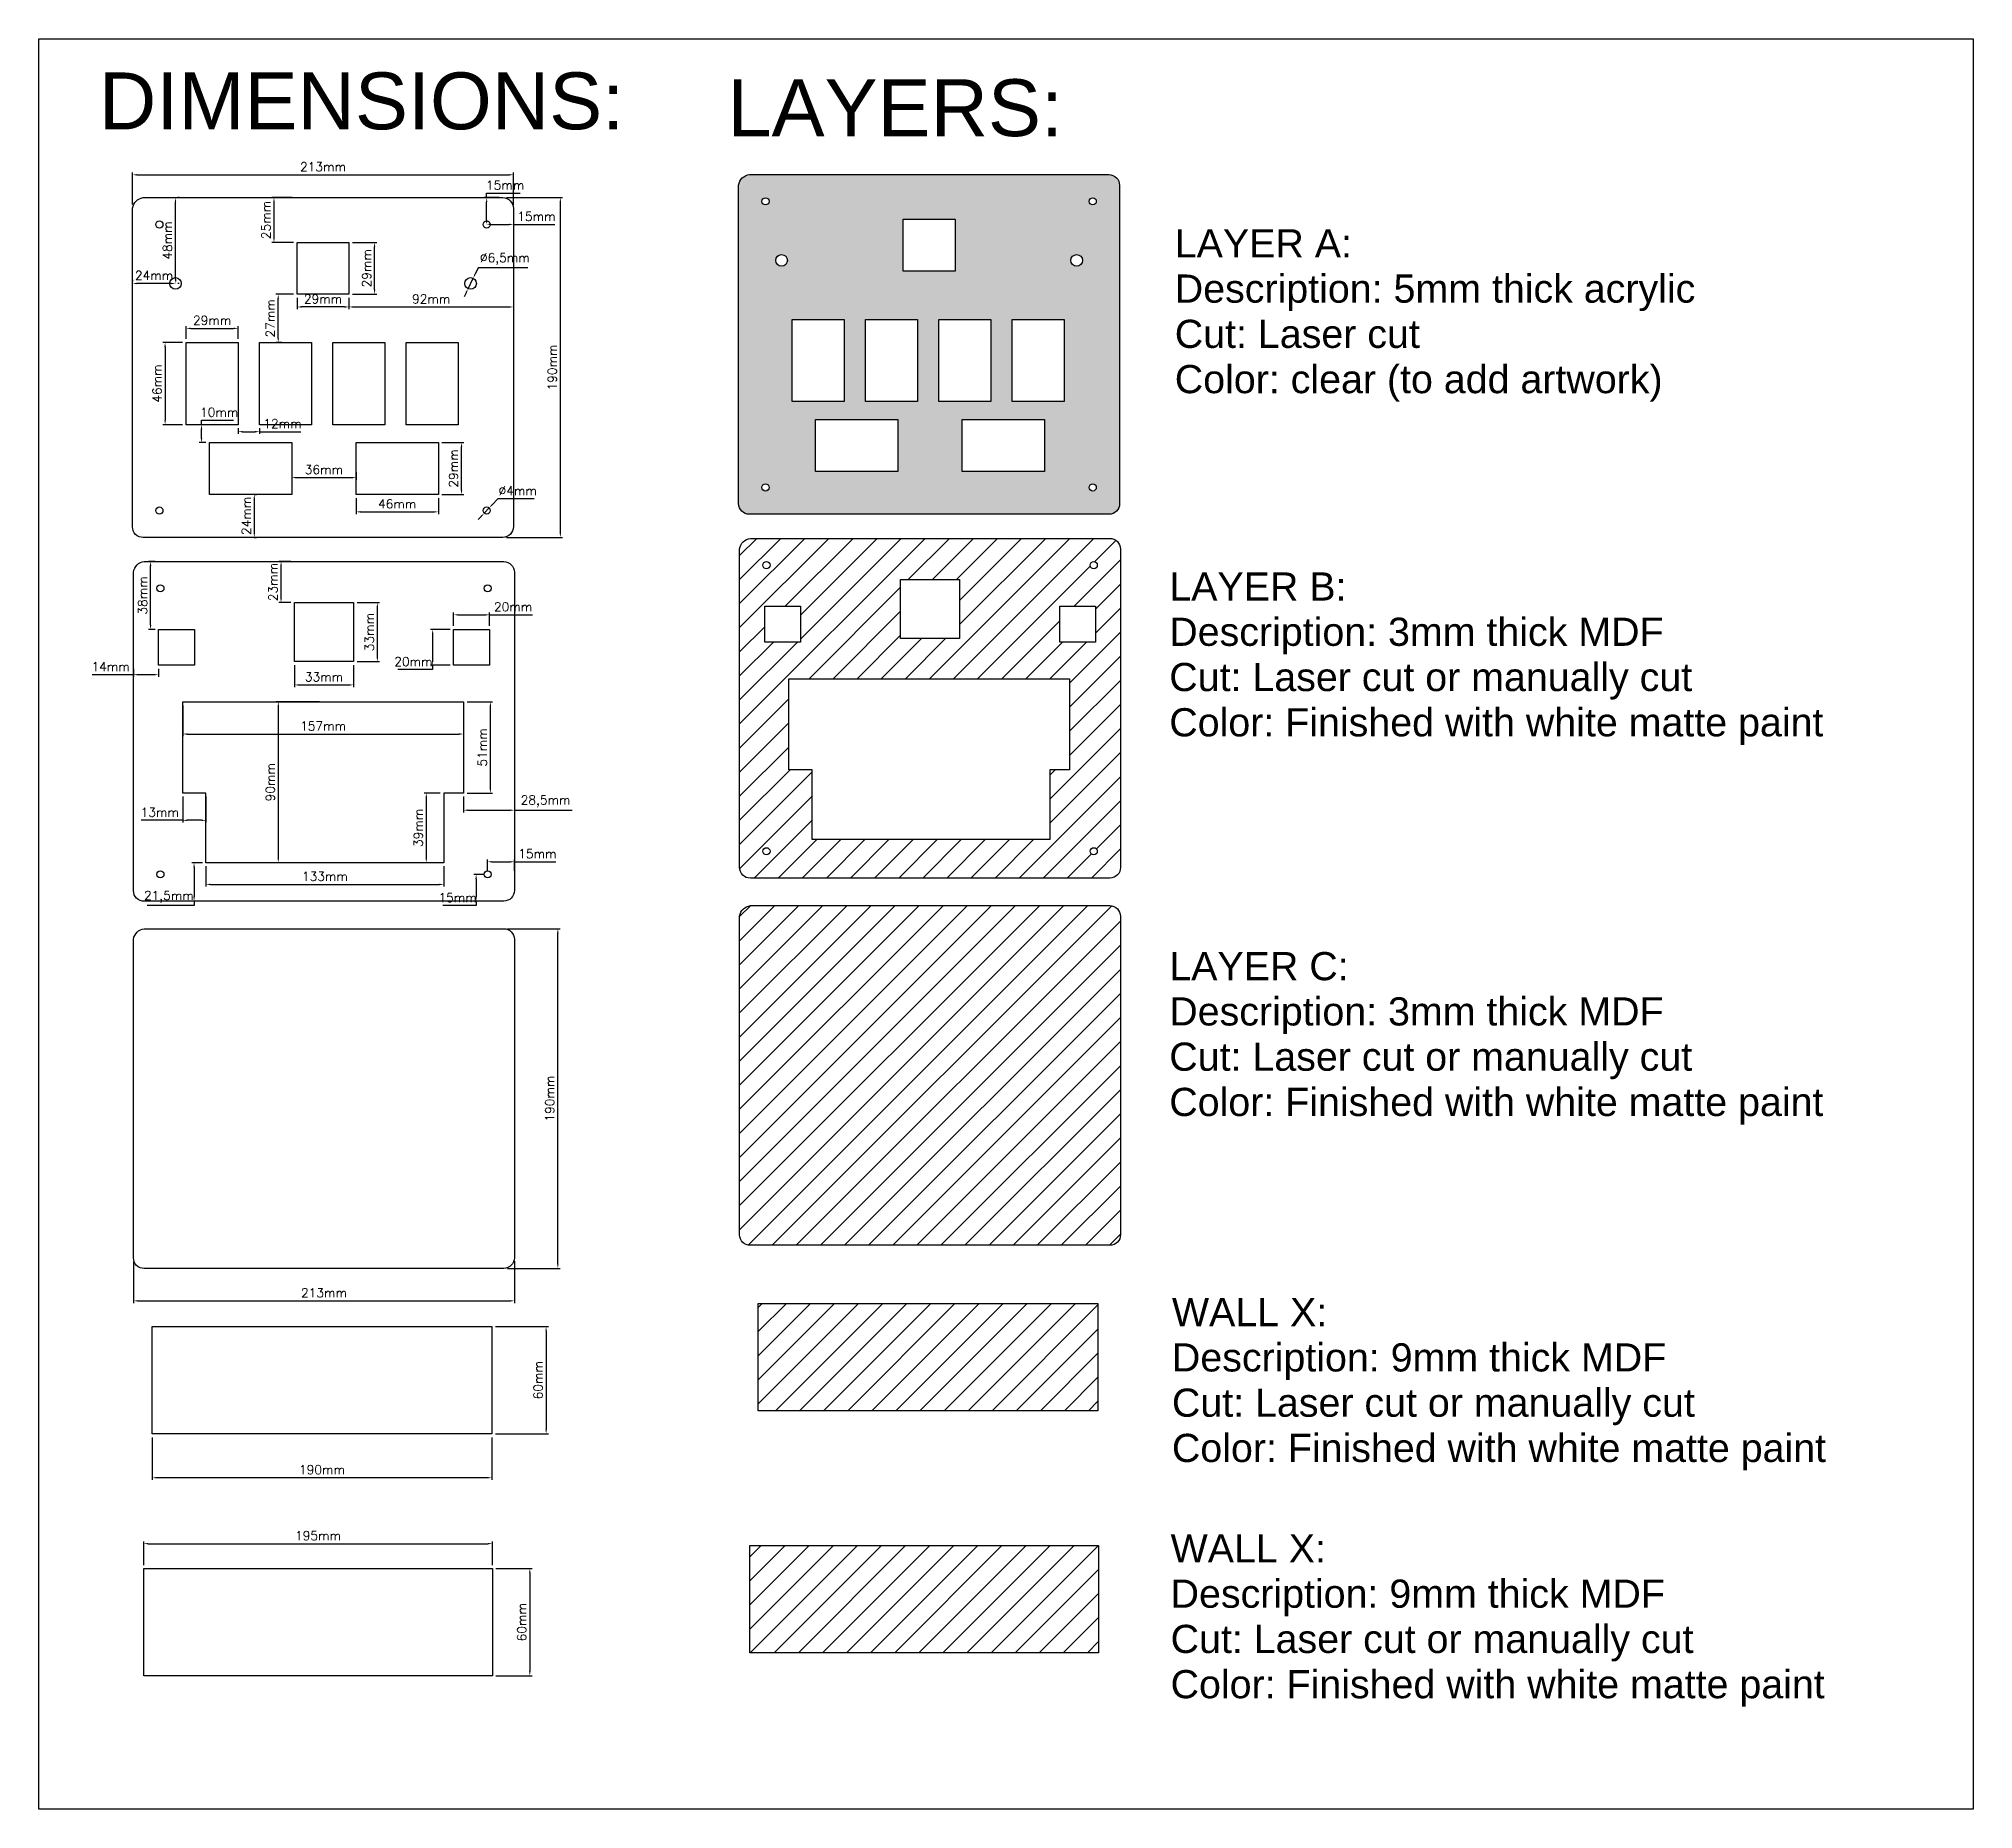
# Model space of a CAD drawing. Header units: millimetres. Extents: x 1672 to 3560, y 726 to 1716.
# Drawn here: x 2478 to 3560, y 726 to 1716 of the extents above; entities that cross this region are included whole.
import ezdxf

# ---------------------------------------------------------------- set-up
doc = ezdxf.new("R2010")
doc.units = ezdxf.units.MM
doc.layers.add('text', color=92, linetype='Continuous')
doc.styles.add('beat', font='txt.shx')
doc.styles.get("Standard").update_dxf_attribs({"font": 'arial.ttf'})
doc.dimstyles.new('GRANDE', dxfattribs={"dimtxt": 5, "dimasz": 2.5, "dimexe": 1.25, "dimexo": 2, "dimgap": 2, "dimtad": 1, "dimtoh": 1, "dimtxsty": 'beat', "dimcen": 2.5, "dimadec": 0, "dimazin": 0, "dimtfac": 1, "dimtmove": 0, "dimatfit": 3, "dimfxl": 1, "dimarcsym": 0})
pattern_1 = [(45, (342.1361270848497, 3.547534363613522), (-6.735192090801865, 6.735192090801865), [])]

msp = doc.modelspace()

# ---------------------------------------------------------------- texts
at = {"layer": 'text'}
for s, height, p in [('DIMENSIONS:', 31.80900354339493, (2512.114922309473, 1665.563985194695)), ('LAYERS:', 31.80900354339493, (2863.559301891937, 1661.72774750844)), ('LAYER A:', 15.75825655409467, (3113.726380380548, 1593.918296074169)), ('Description: 5mm thick acrylic', 15.75825655409467, (3113.726380380548, 1568.604043560599)), ('Cut: Laser cut', 15.75825655409467, (3113.726380380548, 1543.28979104703)), ('Color: clear (to add artwork)', 15.75825655409467, (3113.726380380548, 1517.97553853346)), ('LAYER B:', 15.75825655409467, (3110.660923206281, 1401.974635600213)), ('Description: 3mm thick MDF', 15.75825655409467, (3110.660923206281, 1376.660383086643)), ('Cut: Laser cut or manually cut', 15.75825655409467, (3110.660923206281, 1351.346130573074)), ('Color: Finished with white matte paint', 15.75825655409467, (3110.660923206281, 1326.031878059504)), ('LAYER C:', 15.75825655409467, (3110.660923206281, 1189.638708570327)), ('Description: 3mm thick MDF', 15.75825655409467, (3110.660923206281, 1164.324456056758)), ('Cut: Laser cut or manually cut', 15.75825655409467, (3110.660923206281, 1139.010203543188)), ('Color: Finished with white matte paint', 15.75825655409467, (3110.660923206281, 1113.695951029619)), ('WALL X:', 15.75825655409467, (3112.133775272525, 996.1184777762564)), ('Description: 9mm thick MDF', 15.75825655409467, (3112.133775272525, 970.8042252626869)), ('Cut: Laser cut or manually cut', 15.75825655409467, (3112.133775272525, 945.4899727491174)), ('Color: Finished with white matte paint', 15.75825655409467, (3112.133775272525, 920.1757202355479)), ('WALL X:', 15.75825655409467, (3111.394959092486, 863.9798194467598)), ('Description: 9mm thick MDF', 15.75825655409467, (3111.394959092486, 838.6655669331903)), ('Cut: Laser cut or manually cut', 15.75825655409467, (3111.394959092486, 813.3513144196208)), ('Color: Finished with white matte paint', 15.75825655409467, (3111.394959092486, 788.0370619060513))]:
    msp.add_text(s, height=height, dxfattribs=at).set_placement(p)

# ---------------------------------------------------------------- blocks, each defined once
blk = doc.blocks.new('*D12')
at = {"layer": 'Defpoints', "color": 0, "transparency": 16777216}
for p in [(2743.945728681992, 1640.111821449065), (2530.948480804314, 1621.417859394972), (2743.945728681992, 1621.339631132631)]:
    blk.add_point(p, dxfattribs=at)
at = {"layer": 'text', "color": 0, "lineweight": -2, "transparency": 16777216}
for p, q in [((2530.948480804314, 1623.417859394972), (2530.948480804314, 1641.361821449065)), ((2533.448480804314, 1640.111821449065), (2741.445728681992, 1640.111821449065)), ((2743.945728681992, 1623.339631132631), (2743.945728681992, 1641.361821449065))]:
    blk.add_line(p, q, dxfattribs=at)
at = {"layer": 'text', "color": 0, "transparency": 16777216}
for points in [[(2533.448480804314, 1640.528488115732), (2533.448480804314, 1639.695154782399), (2530.948480804314, 1640.111821449065)], [(2741.445728681992, 1640.528488115732), (2741.445728681992, 1639.695154782399), (2743.945728681992, 1640.111821449065)]]:
    blk.add_solid(points, dxfattribs=at)
at = {"layer": 'text', "color": 0, "transparency": 16777216, "insert": (2637.447104743153, 1644.611821449065), "char_height": 5, "attachment_point": 5, "style": 'beat'}
blk.add_mtext('213mm', dxfattribs=at)
blk = doc.blocks.new('*D14')
at = {"layer": 'Defpoints', "color": 0, "transparency": 16777216}
for p in [(2737.945789740709, 1627.339631132656), (2737.945789740709, 1437.339631132655), (2770.132046423639, 1437.339631132655)]:
    blk.add_point(p, dxfattribs=at)
at = {"layer": 'text', "color": 0, "lineweight": -2, "transparency": 16777216}
for p, q in [((2739.945789740709, 1627.339631132656), (2771.382046423639, 1627.339631132656)), ((2770.132046423639, 1624.839631132656), (2770.132046423639, 1439.839631132655)), ((2739.945789740709, 1437.339631132655), (2771.382046423639, 1437.339631132655))]:
    blk.add_line(p, q, dxfattribs=at)
at = {"layer": 'text', "color": 0, "transparency": 16777216}
for points in [[(2769.715379756972, 1624.839631132656), (2770.548713090305, 1624.839631132656), (2770.132046423639, 1627.339631132656)], [(2769.715379756972, 1439.839631132655), (2770.548713090305, 1439.839631132655), (2770.132046423639, 1437.339631132655)]]:
    blk.add_solid(points, dxfattribs=at)
at = {"layer": 'text', "color": 0, "transparency": 16777216, "insert": (2765.632046423639, 1532.339631132654), "char_height": 5, "attachment_point": 5, "rotation": 90, "style": 'beat'}
blk.add_mtext('190mm', dxfattribs=at)
blk = doc.blocks.new('*D15')
at = {"layer": 'Defpoints', "color": 0, "transparency": 16777216}
for p in [(2589.94450270406, 1554.232080976983), (2560.94450270406, 1546.341969946434), (2589.94450270406, 1546.341969946434)]:
    blk.add_point(p, dxfattribs=at)
at = {"layer": 'text', "color": 0, "lineweight": -2, "transparency": 16777216}
for p, q in [((2560.94450270406, 1548.341969946434), (2560.94450270406, 1555.482080976983)), ((2563.44450270406, 1554.232080976983), (2587.44450270406, 1554.232080976983)), ((2589.94450270406, 1548.341969946434), (2589.94450270406, 1555.482080976983))]:
    blk.add_line(p, q, dxfattribs=at)
at = {"layer": 'text', "color": 0, "transparency": 16777216}
for points in [[(2563.44450270406, 1554.648747643649), (2563.44450270406, 1553.815414310316), (2560.94450270406, 1554.232080976983)], [(2587.44450270406, 1554.648747643649), (2587.44450270406, 1553.815414310316), (2589.94450270406, 1554.232080976983)]]:
    blk.add_solid(points, dxfattribs=at)
at = {"layer": 'text', "color": 0, "transparency": 16777216, "insert": (2575.44450270406, 1558.732080976983), "char_height": 5, "attachment_point": 5, "style": 'beat'}
blk.add_mtext('29mm', dxfattribs=at)
blk = doc.blocks.new('*D16')
at = {"layer": 'Defpoints', "color": 0, "transparency": 16777216}
for p in [(2560.944502704061, 1546.341969946435), (2549.132677506138, 1500.341969946435), (2560.944502704061, 1500.341969946435)]:
    blk.add_point(p, dxfattribs=at)
at = {"layer": 'text', "color": 0, "lineweight": -2, "transparency": 16777216}
for p, q in [((2558.944502704061, 1546.341969946435), (2547.882677506138, 1546.341969946435)), ((2549.132677506138, 1543.841969946435), (2549.132677506138, 1502.841969946435)), ((2558.944502704061, 1500.341969946435), (2547.882677506138, 1500.341969946435))]:
    blk.add_line(p, q, dxfattribs=at)
at = {"layer": 'text', "color": 0, "transparency": 16777216}
for points in [[(2548.716010839471, 1543.841969946435), (2549.549344172804, 1543.841969946435), (2549.132677506138, 1546.341969946435)], [(2548.716010839471, 1502.841969946435), (2549.549344172804, 1502.841969946435), (2549.132677506138, 1500.341969946435)]]:
    blk.add_solid(points, dxfattribs=at)
at = {"layer": 'text', "color": 0, "transparency": 16777216, "insert": (2544.632677506138, 1523.341969946434), "char_height": 5, "attachment_point": 5, "rotation": 90, "style": 'beat'}
blk.add_mtext('46mm', dxfattribs=at)
blk = doc.blocks.new('*D17')
at = {"layer": 'Defpoints', "color": 0, "transparency": 16777216}
for p in [(2554.944502704061, 1627.339631132656), (2554.944502704067, 1627.339631132656), (2554.944502704061, 1579.341969946435)]:
    blk.add_point(p, dxfattribs=at)
at = {"layer": 'text', "color": 0, "lineweight": -2, "transparency": 16777216}
for p, q in [((2554.944502704067, 1581.841969946435), (2554.944502704067, 1624.839631132656)), ((2556.944502704061, 1627.339631132656), (2556.194502704067, 1627.339631132656)), ((2556.944502704061, 1579.341969946435), (2556.194502704067, 1579.341969946435))]:
    blk.add_line(p, q, dxfattribs=at)
at = {"layer": 'text', "color": 0, "transparency": 16777216}
for points in [[(2554.5278360374, 1624.839631132656), (2555.361169370733, 1624.839631132656), (2554.944502704067, 1627.339631132656)], [(2554.5278360374, 1581.841969946435), (2555.361169370733, 1581.841969946435), (2554.944502704067, 1579.341969946435)]]:
    blk.add_solid(points, dxfattribs=at)
at = {"layer": 'text', "color": 0, "transparency": 16777216, "insert": (2550.444502704067, 1603.340800539544), "char_height": 5, "attachment_point": 5, "rotation": 90, "style": 'beat'}
blk.add_mtext('48mm', dxfattribs=at)
blk = doc.blocks.new('*D18')
at = {"layer": 'Defpoints', "color": 0, "transparency": 16777216}
for p in [(2530.948480804314, 1579.341969946434), (2530.948480804314, 1579.341969946434), (2554.94450270406, 1579.341969946434)]:
    blk.add_point(p, dxfattribs=at)
at = {"layer": 'text', "color": 0, "lineweight": -2, "transparency": 16777216}
for p, q in [((2530.948480804314, 1581.341969946434), (2530.948480804314, 1580.591969946434)), ((2554.94450270406, 1581.341969946434), (2554.94450270406, 1580.591969946434)), ((2552.44450270406, 1579.341969946434), (2533.448480804314, 1579.341969946434))]:
    blk.add_line(p, q, dxfattribs=at)
at = {"layer": 'text', "color": 0, "transparency": 16777216}
for points in [[(2533.448480804314, 1579.758636613101), (2533.448480804314, 1578.925303279768), (2530.948480804314, 1579.341969946434)], [(2552.44450270406, 1579.758636613101), (2552.44450270406, 1578.925303279768), (2554.94450270406, 1579.341969946434)]]:
    blk.add_solid(points, dxfattribs=at)
at = {"layer": 'text', "color": 0, "transparency": 16777216, "insert": (2542.946491754187, 1583.841969946434), "char_height": 5, "attachment_point": 5, "style": 'beat'}
blk.add_mtext('24mm', dxfattribs=at)
blk = doc.blocks.new('*D19')
at = {"layer": 'Defpoints', "color": 0, "transparency": 16777216}
for p in [(2651.94450270406, 1573.341969946434), (2743.945728681991, 1573.341969946434), (2743.945728681991, 1566.202847675927)]:
    blk.add_point(p, dxfattribs=at)
at = {"layer": 'text', "color": 0, "lineweight": -2, "transparency": 16777216}
for p, q in [((2651.94450270406, 1571.341969946434), (2651.94450270406, 1564.952847675927)), ((2743.945728681991, 1571.341969946434), (2743.945728681991, 1564.952847675927)), ((2654.44450270406, 1566.202847675927), (2741.445728681991, 1566.202847675927))]:
    blk.add_line(p, q, dxfattribs=at)
at = {"layer": 'text', "color": 0, "transparency": 16777216}
for points in [[(2654.44450270406, 1566.619514342594), (2654.44450270406, 1565.78618100926), (2651.94450270406, 1566.202847675927)], [(2741.445728681991, 1566.619514342594), (2741.445728681991, 1565.78618100926), (2743.945728681991, 1566.202847675927)]]:
    blk.add_solid(points, dxfattribs=at)
at = {"layer": 'text', "color": 0, "transparency": 16777216, "insert": (2697.945115693025, 1570.702847675927), "char_height": 5, "attachment_point": 5, "style": 'beat'}
blk.add_mtext('92mm', dxfattribs=at)
blk = doc.blocks.new('*D20')
at = {"layer": 'Defpoints', "color": 0, "transparency": 16777216}
for p in [(2622.94450270406, 1573.341969946434), (2651.94450270406, 1573.341969946434), (2622.94450270406, 1566.202847675927)]:
    blk.add_point(p, dxfattribs=at)
at = {"layer": 'text', "color": 0, "lineweight": -2, "transparency": 16777216}
for p, q in [((2622.94450270406, 1571.341969946434), (2622.94450270406, 1564.952847675927)), ((2651.94450270406, 1571.341969946434), (2651.94450270406, 1564.952847675927)), ((2649.44450270406, 1566.202847675927), (2625.44450270406, 1566.202847675927))]:
    blk.add_line(p, q, dxfattribs=at)
at = {"layer": 'text', "color": 0, "transparency": 16777216}
for points in [[(2625.44450270406, 1566.619514342594), (2625.44450270406, 1565.78618100926), (2622.94450270406, 1566.202847675927)], [(2649.44450270406, 1566.619514342594), (2649.44450270406, 1565.78618100926), (2651.94450270406, 1566.202847675927)]]:
    blk.add_solid(points, dxfattribs=at)
at = {"layer": 'text', "color": 0, "transparency": 16777216, "insert": (2637.44450270406, 1570.702847675927), "char_height": 5, "attachment_point": 5, "style": 'beat'}
blk.add_mtext('29mm', dxfattribs=at)
blk = doc.blocks.new('*D21')
at = {"layer": 'Defpoints', "color": 0, "transparency": 16777216}
for p in [(2651.944502704061, 1602.341969946435), (2666.271074026888, 1602.341969946435), (2651.944502704061, 1573.341969946435)]:
    blk.add_point(p, dxfattribs=at)
at = {"layer": 'text', "color": 0, "lineweight": -2, "transparency": 16777216}
for p, q in [((2653.944502704061, 1602.341969946435), (2667.521074026888, 1602.341969946435)), ((2666.271074026888, 1575.841969946435), (2666.271074026888, 1599.841969946435)), ((2653.944502704061, 1573.341969946435), (2667.521074026888, 1573.341969946435))]:
    blk.add_line(p, q, dxfattribs=at)
at = {"layer": 'text', "color": 0, "transparency": 16777216}
for points in [[(2665.854407360221, 1599.841969946435), (2666.687740693554, 1599.841969946435), (2666.271074026888, 1602.341969946435)], [(2665.854407360221, 1575.841969946435), (2666.687740693554, 1575.841969946435), (2666.271074026888, 1573.341969946435)]]:
    blk.add_solid(points, dxfattribs=at)
at = {"layer": 'text', "color": 0, "transparency": 16777216, "insert": (2661.771074026888, 1587.841969946434), "char_height": 5, "attachment_point": 5, "rotation": 90, "style": 'beat'}
blk.add_mtext('29mm', dxfattribs=at)
blk = doc.blocks.new('*D22')
at = {"layer": 'Defpoints', "color": 0, "transparency": 16777216}
for p in [(2728.947135272511, 1612.339631132655), (2743.945728681992, 1621.339631132655), (2743.945728681992, 1612.339631132655)]:
    blk.add_point(p, dxfattribs=at)
at = {"layer": 'text', "color": 0, "lineweight": -2, "transparency": 16777216}
for p, q in [((2728.947135272511, 1614.339631132655), (2728.947135272511, 1613.589631132655)), ((2731.447135272511, 1612.339631132655), (2741.445728681992, 1612.339631132655)), ((2743.945728681992, 1619.339631132655), (2743.945728681992, 1611.089631132655)), ((2743.945728681992, 1612.339631132655), (2767.112395348658, 1612.339631132655))]:
    blk.add_line(p, q, dxfattribs=at)
at = {"layer": 'text', "color": 0, "transparency": 16777216}
for points in [[(2731.447135272511, 1612.756297799322), (2731.447135272511, 1611.922964465988), (2728.947135272511, 1612.339631132655)], [(2741.445728681992, 1612.756297799322), (2741.445728681992, 1611.922964465988), (2743.945728681992, 1612.339631132655)]]:
    blk.add_solid(points, dxfattribs=at)
at = {"layer": 'text', "color": 0, "transparency": 16777216, "insert": (2756.779062015325, 1616.839631132655), "char_height": 5, "attachment_point": 5, "style": 'beat'}
blk.add_mtext('15mm', dxfattribs=at)
blk = doc.blocks.new('*D23')
at = {"layer": 'Defpoints', "color": 0, "transparency": 16777216}
for p in [(2728.947135272518, 1627.339631132656), (2737.945789740709, 1627.339631132656), (2728.947135272512, 1612.339631132656)]:
    blk.add_point(p, dxfattribs=at)
at = {"layer": 'text', "color": 0, "lineweight": -2, "transparency": 16777216}
for p, q in [((2735.945789740709, 1627.339631132656), (2727.697135272518, 1627.339631132656)), ((2728.947135272518, 1627.339631132656), (2728.947135272518, 1629.839631132656)), ((2728.947135272518, 1629.839631132656), (2747.613801939184, 1629.839631132656)), ((2728.947135272518, 1614.839631132656), (2728.947135272518, 1624.839631132656)), ((2730.947135272512, 1612.339631132656), (2730.197135272518, 1612.339631132656))]:
    blk.add_line(p, q, dxfattribs=at)
at = {"layer": 'text', "color": 0, "transparency": 16777216}
for points in [[(2728.530468605851, 1624.839631132656), (2729.363801939184, 1624.839631132656), (2728.947135272518, 1627.339631132656)], [(2728.530468605851, 1614.839631132656), (2729.363801939184, 1614.839631132656), (2728.947135272518, 1612.339631132656)]]:
    blk.add_solid(points, dxfattribs=at)
at = {"layer": 'text', "color": 0, "transparency": 16777216, "insert": (2739.280468605851, 1634.339631132655), "char_height": 5, "attachment_point": 5, "style": 'beat'}
blk.add_mtext('15mm', dxfattribs=at)
blk = doc.blocks.new('*D24')
at = {"layer": 'Defpoints', "color": 0, "transparency": 16777216}
for p in [(2589.94450270406, 1500.341969946434), (2601.94450270406, 1500.341969946434), (2601.94450270406, 1496.431468059564)]:
    blk.add_point(p, dxfattribs=at)
at = {"layer": 'text', "color": 0, "lineweight": -2, "transparency": 16777216}
for p, q in [((2589.94450270406, 1498.341969946434), (2589.94450270406, 1495.181468059564)), ((2592.44450270406, 1496.431468059564), (2599.44450270406, 1496.431468059564)), ((2601.94450270406, 1498.341969946434), (2601.94450270406, 1495.181468059564)), ((2601.94450270406, 1496.431468059564), (2625.111169370727, 1496.431468059564))]:
    blk.add_line(p, q, dxfattribs=at)
at = {"layer": 'text', "color": 0, "transparency": 16777216}
for points in [[(2592.44450270406, 1496.848134726231), (2592.44450270406, 1496.014801392898), (2589.94450270406, 1496.431468059564)], [(2599.44450270406, 1496.848134726231), (2599.44450270406, 1496.014801392898), (2601.94450270406, 1496.431468059564)]]:
    blk.add_solid(points, dxfattribs=at)
at = {"layer": 'text', "color": 0, "transparency": 16777216, "insert": (2614.777836037394, 1500.931468059564), "char_height": 5, "attachment_point": 5, "style": 'beat'}
blk.add_mtext('12mm', dxfattribs=at)
blk = doc.blocks.new('*D25')
at = {"layer": 'Defpoints', "color": 0, "transparency": 16777216}
for p in [(2569.487374952426, 1500.341969946435), (2575.444502704061, 1500.341969946435), (2573.944502704061, 1490.341969946435)]:
    blk.add_point(p, dxfattribs=at)
at = {"layer": 'text', "color": 0, "lineweight": -2, "transparency": 16777216}
for p, q in [((2573.444502704061, 1500.341969946435), (2568.237374952426, 1500.341969946435)), ((2569.487374952426, 1500.341969946435), (2569.487374952426, 1502.841969946435)), ((2569.487374952426, 1502.841969946435), (2587.320708285759, 1502.841969946435)), ((2569.487374952426, 1492.841969946435), (2569.487374952426, 1497.841969946435)), ((2571.944502704061, 1490.341969946435), (2568.237374952426, 1490.341969946435))]:
    blk.add_line(p, q, dxfattribs=at)
at = {"layer": 'text', "color": 0, "transparency": 16777216}
for points in [[(2569.070708285759, 1497.841969946435), (2569.904041619092, 1497.841969946435), (2569.487374952426, 1500.341969946435)], [(2569.070708285759, 1492.841969946435), (2569.904041619092, 1492.841969946435), (2569.487374952426, 1490.341969946435)]]:
    blk.add_solid(points, dxfattribs=at)
at = {"layer": 'text', "color": 0, "transparency": 16777216, "insert": (2579.404041619092, 1507.341969946434), "char_height": 5, "attachment_point": 5, "style": 'beat'}
blk.add_mtext('10mm', dxfattribs=at)
blk = doc.blocks.new('*D26')
at = {"layer": 'Defpoints', "color": 0, "transparency": 16777216}
for p in [(2619.94450270406, 1475.841969946434), (2655.94450270406, 1475.841969946434), (2655.94450270406, 1470.747893434955)]:
    blk.add_point(p, dxfattribs=at)
at = {"layer": 'text', "color": 0, "lineweight": -2, "transparency": 16777216}
for p, q in [((2619.94450270406, 1473.841969946434), (2619.94450270406, 1469.497893434955)), ((2655.94450270406, 1473.841969946434), (2655.94450270406, 1469.497893434955)), ((2622.44450270406, 1470.747893434955), (2653.44450270406, 1470.747893434955))]:
    blk.add_line(p, q, dxfattribs=at)
at = {"layer": 'text', "color": 0, "transparency": 16777216}
for points in [[(2622.44450270406, 1471.164560101621), (2622.44450270406, 1470.331226768288), (2619.94450270406, 1470.747893434955)], [(2653.44450270406, 1471.164560101621), (2653.44450270406, 1470.331226768288), (2655.94450270406, 1470.747893434955)]]:
    blk.add_solid(points, dxfattribs=at)
at = {"layer": 'text', "color": 0, "transparency": 16777216, "insert": (2637.94450270406, 1475.247893434955), "char_height": 5, "attachment_point": 5, "style": 'beat'}
blk.add_mtext('36mm', dxfattribs=at)
blk = doc.blocks.new('*D27')
at = {"layer": 'Defpoints', "color": 0, "transparency": 16777216}
for p in [(2655.94450270406, 1461.341969946434), (2701.94450270406, 1461.341969946434), (2701.94450270406, 1451.589199341557)]:
    blk.add_point(p, dxfattribs=at)
at = {"layer": 'text', "color": 0, "lineweight": -2, "transparency": 16777216}
for p, q in [((2655.94450270406, 1459.341969946434), (2655.94450270406, 1450.339199341557)), ((2658.44450270406, 1451.589199341557), (2699.44450270406, 1451.589199341557)), ((2701.94450270406, 1459.341969946434), (2701.94450270406, 1450.339199341557))]:
    blk.add_line(p, q, dxfattribs=at)
at = {"layer": 'text', "color": 0, "transparency": 16777216}
for points in [[(2658.44450270406, 1452.005866008224), (2658.44450270406, 1451.17253267489), (2655.94450270406, 1451.589199341557)], [(2699.44450270406, 1452.005866008224), (2699.44450270406, 1451.17253267489), (2701.94450270406, 1451.589199341557)]]:
    blk.add_solid(points, dxfattribs=at)
at = {"layer": 'text', "color": 0, "transparency": 16777216, "insert": (2678.94450270406, 1456.089199341557), "char_height": 5, "attachment_point": 5, "style": 'beat'}
blk.add_mtext('46mm', dxfattribs=at)
blk = doc.blocks.new('*D28')
at = {"layer": 'Defpoints', "color": 0, "transparency": 16777216}
for p in [(2701.944502704061, 1490.341969946435), (2714.887858332025, 1490.341969946435), (2701.944502704061, 1461.341969946435)]:
    blk.add_point(p, dxfattribs=at)
at = {"layer": 'text', "color": 0, "lineweight": -2, "transparency": 16777216}
for p, q in [((2703.944502704061, 1490.341969946435), (2716.137858332025, 1490.341969946435)), ((2714.887858332025, 1463.841969946435), (2714.887858332025, 1487.841969946435)), ((2703.944502704061, 1461.341969946435), (2716.137858332025, 1461.341969946435))]:
    blk.add_line(p, q, dxfattribs=at)
at = {"layer": 'text', "color": 0, "transparency": 16777216}
for points in [[(2714.471191665358, 1487.841969946435), (2715.304524998691, 1487.841969946435), (2714.887858332025, 1490.341969946435)], [(2714.471191665358, 1463.841969946435), (2715.304524998691, 1463.841969946435), (2714.887858332025, 1461.341969946435)]]:
    blk.add_solid(points, dxfattribs=at)
at = {"layer": 'text', "color": 0, "transparency": 16777216, "insert": (2710.387858332025, 1475.841969946434), "char_height": 5, "attachment_point": 5, "rotation": 90, "style": 'beat'}
blk.add_mtext('29mm', dxfattribs=at)
blk = doc.blocks.new('*D29')
at = {"layer": 'Defpoints', "color": 0, "transparency": 16777216}
for p in [(2596.944502704061, 1461.341969946435), (2596.944502704061, 1437.339631132655), (2598.987575718492, 1437.339631132655)]:
    blk.add_point(p, dxfattribs=at)
at = {"layer": 'text', "color": 0, "lineweight": -2, "transparency": 16777216}
for p, q in [((2598.944502704061, 1461.341969946435), (2600.237575718492, 1461.341969946435)), ((2598.987575718492, 1458.841969946435), (2598.987575718492, 1439.839631132655)), ((2598.944502704061, 1437.339631132655), (2600.237575718492, 1437.339631132655))]:
    blk.add_line(p, q, dxfattribs=at)
at = {"layer": 'text', "color": 0, "transparency": 16777216}
for points in [[(2598.570909051825, 1458.841969946435), (2599.404242385158, 1458.841969946435), (2598.987575718492, 1461.341969946435)], [(2598.570909051825, 1439.839631132655), (2599.404242385158, 1439.839631132655), (2598.987575718492, 1437.339631132655)]]:
    blk.add_solid(points, dxfattribs=at)
at = {"layer": 'text', "color": 0, "transparency": 16777216, "insert": (2594.487575718492, 1449.340800539544), "char_height": 5, "attachment_point": 5, "rotation": 90, "style": 'beat'}
blk.add_mtext('24mm', dxfattribs=at)
blk = doc.blocks.new('*D30')
at = {"layer": 'Defpoints', "color": 0, "transparency": 16777216}
for p in [(2612.385903769046, 1573.341969946435), (2622.944502704061, 1573.341969946435), (2616.444502704061, 1546.341969946435)]:
    blk.add_point(p, dxfattribs=at)
at = {"layer": 'text', "color": 0, "lineweight": -2, "transparency": 16777216}
for p, q in [((2620.944502704061, 1573.341969946435), (2611.135903769046, 1573.341969946435)), ((2612.385903769046, 1548.841969946435), (2612.385903769046, 1570.841969946435)), ((2614.444502704061, 1546.341969946435), (2611.135903769046, 1546.341969946435))]:
    blk.add_line(p, q, dxfattribs=at)
at = {"layer": 'text', "color": 0, "transparency": 16777216}
for points in [[(2611.96923710238, 1570.841969946435), (2612.802570435713, 1570.841969946435), (2612.385903769046, 1573.341969946435)], [(2611.96923710238, 1548.841969946435), (2612.802570435713, 1548.841969946435), (2612.385903769046, 1546.341969946435)]]:
    blk.add_solid(points, dxfattribs=at)
at = {"layer": 'text', "color": 0, "transparency": 16777216, "insert": (2607.885903769046, 1559.841969946434), "char_height": 5, "attachment_point": 5, "rotation": 90, "style": 'beat'}
blk.add_mtext('27mm', dxfattribs=at)
blk = doc.blocks.new('*D31')
at = {"layer": 'Defpoints', "color": 0, "transparency": 16777216}
for p in [(2610.032207637622, 1627.339631132657), (2622.114671455065, 1627.339631132657), (2622.944502704061, 1602.341969946435)]:
    blk.add_point(p, dxfattribs=at)
at = {"layer": 'text', "color": 0, "lineweight": -2, "transparency": 16777216}
for p, q in [((2620.114671455065, 1627.339631132657), (2608.782207637622, 1627.339631132657)), ((2610.032207637622, 1604.841969946435), (2610.032207637622, 1624.839631132657)), ((2620.944502704061, 1602.341969946435), (2608.782207637622, 1602.341969946435))]:
    blk.add_line(p, q, dxfattribs=at)
at = {"layer": 'text', "color": 0, "transparency": 16777216}
for points in [[(2609.615540970956, 1624.839631132657), (2610.448874304289, 1624.839631132657), (2610.032207637622, 1627.339631132657)], [(2609.615540970956, 1604.841969946435), (2610.448874304289, 1604.841969946435), (2610.032207637622, 1602.341969946435)]]:
    blk.add_solid(points, dxfattribs=at)
at = {"layer": 'text', "color": 0, "transparency": 16777216, "insert": (2605.532207637622, 1614.840800539545), "char_height": 5, "attachment_point": 5, "rotation": 90, "style": 'beat'}
blk.add_mtext('25mm', dxfattribs=at)
blk = doc.blocks.new('*D32')
at = {"layer": 'Defpoints', "color": 0, "transparency": 16777216}
for p in [(2721.374925085655, 1582.260255712125), (2718.514080322464, 1576.423684180743)]:
    blk.add_point(p, dxfattribs=at)
at = {"layer": 'text', "color": 0, "lineweight": -2, "transparency": 16777216}
for p, q in [((2718.514080322464, 1576.423684180743), (2721.374925085655, 1582.260255712125)), ((2724.217231962166, 1588.059007050309), (2722.475249994574, 1584.505090916502)), ((2752.050565295499, 1588.059007050309), (2724.217231962166, 1588.059007050309)), ((2717.413755413545, 1574.178848976366), (2716.313430504626, 1571.934013771989))]:
    blk.add_line(p, q, dxfattribs=at)
at = {"layer": 'text', "color": 0, "transparency": 16777216}
for points in [[(2722.101110793845, 1584.688478401322), (2722.849389195304, 1584.321703431682), (2721.374925085655, 1582.260255712125)], [(2717.039616212815, 1574.362236461186), (2717.787894614275, 1573.995461491546), (2718.514080322464, 1576.423684180743)]]:
    blk.add_solid(points, dxfattribs=at)
at = {"layer": 'text', "color": 0, "transparency": 16777216, "insert": (2739.133898628833, 1592.975673716976), "char_height": 5, "attachment_point": 5, "style": 'beat'}
blk.add_mtext('∅6,5mm', dxfattribs=at)
blk = doc.blocks.new('*D33')
at = {"layer": 'Defpoints', "color": 0, "transparency": 16777216}
for p in [(2727.571491427063, 1450.887872195889), (2730.32277911796, 1453.791390069421)]:
    blk.add_point(p, dxfattribs=at)
at = {"layer": 'text', "color": 0, "lineweight": -2, "transparency": 16777216}
for p, q in [((2727.571491427063, 1450.887872195889), (2730.32277911796, 1453.791390069421)), ((2735.170828623978, 1458.907684682692), (2732.04233392477, 1455.606088740379)), ((2755.504161957314, 1458.907684682692), (2735.170828623978, 1458.907684682692)), ((2725.851936620253, 1449.073173524931), (2724.132381813442, 1447.258474853973))]:
    blk.add_line(p, q, dxfattribs=at)
at = {"layer": 'text', "color": 0, "transparency": 16777216}
for points in [[(2725.54948684176, 1449.359765992733), (2726.154386398745, 1448.786581057129), (2727.571491427063, 1450.887872195889)], [(2731.739884146277, 1455.89268120818), (2732.344783703263, 1455.319496272577), (2730.32277911796, 1453.791390069421)]]:
    blk.add_solid(points, dxfattribs=at)
at = {"layer": 'text', "color": 0, "transparency": 16777216, "insert": (2746.337495290648, 1463.407684682692), "char_height": 5, "attachment_point": 5, "style": 'beat'}
blk.add_mtext('∅4mm', dxfattribs=at)
blk = doc.blocks.new('*D34')
at = {"layer": 'Defpoints', "color": 0, "transparency": 16777216}
for p in [(2654.493387348001, 1400.85015371197), (2667.811355113937, 1400.85015371197), (2654.493387348001, 1367.85015371197)]:
    blk.add_point(p, dxfattribs=at)
at = {"layer": 'text', "color": 0, "lineweight": -2, "transparency": 16777216}
for p, q in [((2656.493387348001, 1400.85015371197), (2669.061355113937, 1400.85015371197)), ((2667.811355113937, 1370.35015371197), (2667.811355113937, 1398.35015371197)), ((2656.493387348001, 1367.85015371197), (2669.061355113937, 1367.85015371197))]:
    blk.add_line(p, q, dxfattribs=at)
at = {"layer": 'text', "color": 0, "transparency": 16777216}
for points in [[(2667.39468844727, 1398.35015371197), (2668.228021780603, 1398.35015371197), (2667.811355113937, 1400.85015371197)], [(2667.39468844727, 1370.35015371197), (2668.228021780603, 1370.35015371197), (2667.811355113937, 1367.85015371197)]]:
    blk.add_solid(points, dxfattribs=at)
at = {"layer": 'text', "color": 0, "transparency": 16777216, "insert": (2663.311355113937, 1384.350153711968), "char_height": 5, "attachment_point": 5, "rotation": 90, "style": 'beat'}
blk.add_mtext('33mm', dxfattribs=at)
blk = doc.blocks.new('*D35')
at = {"layer": 'Defpoints', "color": 0, "transparency": 16777216}
for p in [(2621.493387348, 1367.850153711969), (2654.493387348, 1367.850153711969), (2654.493387348, 1354.801519564668)]:
    blk.add_point(p, dxfattribs=at)
at = {"layer": 'text', "color": 0, "lineweight": -2, "transparency": 16777216}
for p, q in [((2621.493387348, 1365.850153711969), (2621.493387348, 1353.551519564668)), ((2654.493387348, 1365.850153711969), (2654.493387348, 1353.551519564668)), ((2623.993387348, 1354.801519564668), (2651.993387348, 1354.801519564668))]:
    blk.add_line(p, q, dxfattribs=at)
at = {"layer": 'text', "color": 0, "transparency": 16777216}
for points in [[(2623.993387348, 1355.218186231334), (2623.993387348, 1354.384852898001), (2621.493387348, 1354.801519564668)], [(2651.993387348, 1355.218186231334), (2651.993387348, 1354.384852898001), (2654.493387348, 1354.801519564668)]]:
    blk.add_solid(points, dxfattribs=at)
at = {"layer": 'text', "color": 0, "transparency": 16777216, "insert": (2637.993387348, 1359.301519564668), "char_height": 5, "attachment_point": 5, "style": 'beat'}
blk.add_mtext('33mm', dxfattribs=at)
blk = doc.blocks.new('*D36')
at = {"layer": 'Defpoints', "color": 0, "transparency": 16777216}
for p in [(2710.493387348752, 1385.850153712603), (2730.493387348752, 1393.993058620132), (2730.493387348752, 1385.850153712603)]:
    blk.add_point(p, dxfattribs=at)
at = {"layer": 'text', "color": 0, "lineweight": -2, "transparency": 16777216}
for p, q in [((2710.493387348752, 1387.850153712603), (2710.493387348752, 1395.243058620132)), ((2712.993387348752, 1393.993058620132), (2727.993387348752, 1393.993058620132)), ((2730.493387348752, 1387.850153712603), (2730.493387348752, 1395.243058620132)), ((2730.493387348752, 1393.993058620132), (2754.493387348752, 1393.993058620132))]:
    blk.add_line(p, q, dxfattribs=at)
at = {"layer": 'text', "color": 0, "transparency": 16777216}
for points in [[(2712.993387348752, 1394.409725286798), (2712.993387348752, 1393.576391953465), (2710.493387348752, 1393.993058620132)], [(2727.993387348752, 1394.409725286798), (2727.993387348752, 1393.576391953465), (2730.493387348752, 1393.993058620132)]]:
    blk.add_solid(points, dxfattribs=at)
at = {"layer": 'text', "color": 0, "transparency": 16777216, "insert": (2743.743387348752, 1398.493058620132), "char_height": 5, "attachment_point": 5, "style": 'beat'}
blk.add_mtext('20mm', dxfattribs=at)
blk = doc.blocks.new('*D37')
at = {"layer": 'Defpoints', "color": 0, "transparency": 16777216}
for p in [(2710.493387348753, 1385.850153712604), (2698.732851940386, 1365.850153712604), (2710.493387348753, 1365.850153712604)]:
    blk.add_point(p, dxfattribs=at)
at = {"layer": 'text', "color": 0, "lineweight": -2, "transparency": 16777216}
for p, q in [((2708.493387348753, 1385.850153712604), (2697.482851940386, 1385.850153712604)), ((2698.732851940386, 1383.350153712604), (2698.732851940386, 1368.350153712604)), ((2698.732851940386, 1363.350153712604), (2679.232851940386, 1363.350153712604)), ((2708.493387348753, 1365.850153712604), (2697.482851940386, 1365.850153712604)), ((2698.732851940386, 1365.850153712604), (2698.732851940386, 1363.350153712604))]:
    blk.add_line(p, q, dxfattribs=at)
at = {"layer": 'text', "color": 0, "transparency": 16777216}
for points in [[(2698.31618527372, 1383.350153712604), (2699.149518607053, 1383.350153712604), (2698.732851940386, 1385.850153712604)], [(2698.31618527372, 1368.350153712604), (2699.149518607053, 1368.350153712604), (2698.732851940386, 1365.850153712604)]]:
    blk.add_solid(points, dxfattribs=at)
at = {"layer": 'text', "color": 0, "transparency": 16777216, "insert": (2687.982851940386, 1367.850153712602), "char_height": 5, "attachment_point": 5, "style": 'beat'}
blk.add_mtext('20mm', dxfattribs=at)
blk = doc.blocks.new('*D38')
at = {"layer": 'Defpoints', "color": 0, "transparency": 16777216}
for p in [(2531.497365448255, 1365.850153712603), (2545.493387348752, 1365.850153712603), (2531.497365448255, 1360.52942265503)]:
    blk.add_point(p, dxfattribs=at)
at = {"layer": 'text', "color": 0, "lineweight": -2, "transparency": 16777216}
for p, q in [((2531.497365448255, 1363.850153712603), (2531.497365448255, 1359.27942265503)), ((2545.493387348752, 1363.850153712603), (2545.493387348752, 1359.27942265503)), ((2531.497365448255, 1360.52942265503), (2508.330698781588, 1360.52942265503)), ((2542.993387348752, 1360.52942265503), (2533.997365448255, 1360.52942265503))]:
    blk.add_line(p, q, dxfattribs=at)
at = {"layer": 'text', "color": 0, "transparency": 16777216}
for points in [[(2533.997365448255, 1360.946089321696), (2533.997365448255, 1360.112755988363), (2531.497365448255, 1360.52942265503)], [(2542.993387348752, 1360.946089321696), (2542.993387348752, 1360.112755988363), (2545.493387348752, 1360.52942265503)]]:
    blk.add_solid(points, dxfattribs=at)
at = {"layer": 'text', "color": 0, "transparency": 16777216, "insert": (2518.664032114921, 1365.02942265503), "char_height": 5, "attachment_point": 5, "style": 'beat'}
blk.add_mtext('14mm', dxfattribs=at)
blk = doc.blocks.new('*D39')
at = {"layer": 'Defpoints', "color": 0, "transparency": 16777216}
for p in [(2541.009537577534, 1423.84781489819), (2545.493387348753, 1423.84781489819), (2545.493387348753, 1385.850153712604)]:
    blk.add_point(p, dxfattribs=at)
at = {"layer": 'text', "color": 0, "lineweight": -2, "transparency": 16777216}
for p, q in [((2543.493387348753, 1423.84781489819), (2539.759537577534, 1423.84781489819)), ((2541.009537577534, 1388.350153712604), (2541.009537577534, 1421.34781489819)), ((2543.493387348753, 1385.850153712604), (2539.759537577534, 1385.850153712604))]:
    blk.add_line(p, q, dxfattribs=at)
at = {"layer": 'text', "color": 0, "transparency": 16777216}
for points in [[(2540.592870910867, 1421.34781489819), (2541.4262042442, 1421.34781489819), (2541.009537577534, 1423.84781489819)], [(2540.592870910867, 1388.350153712604), (2541.4262042442, 1388.350153712604), (2541.009537577534, 1385.850153712604)]]:
    blk.add_solid(points, dxfattribs=at)
at = {"layer": 'text', "color": 0, "transparency": 16777216, "insert": (2536.509537577534, 1404.848984305396), "char_height": 5, "attachment_point": 5, "rotation": 90, "style": 'beat'}
blk.add_mtext('38mm', dxfattribs=at)
blk = doc.blocks.new('*D41')
at = {"layer": 'Defpoints', "color": 0, "transparency": 16777216}
for p in [(2613.971391490629, 1423.84781489819), (2621.493387348001, 1423.84781489819), (2621.493387348001, 1400.85015371197)]:
    blk.add_point(p, dxfattribs=at)
at = {"layer": 'text', "color": 0, "lineweight": -2, "transparency": 16777216}
for p, q in [((2619.493387348001, 1423.84781489819), (2612.721391490629, 1423.84781489819)), ((2613.971391490629, 1403.35015371197), (2613.971391490629, 1421.34781489819)), ((2619.493387348001, 1400.85015371197), (2612.721391490629, 1400.85015371197))]:
    blk.add_line(p, q, dxfattribs=at)
at = {"layer": 'text', "color": 0, "transparency": 16777216}
for points in [[(2613.554724823962, 1421.34781489819), (2614.388058157295, 1421.34781489819), (2613.971391490629, 1423.84781489819)], [(2613.554724823962, 1403.35015371197), (2614.388058157295, 1403.35015371197), (2613.971391490629, 1400.85015371197)]]:
    blk.add_solid(points, dxfattribs=at)
at = {"layer": 'text', "color": 0, "transparency": 16777216, "insert": (2609.471391490629, 1412.348984305079), "char_height": 5, "attachment_point": 5, "rotation": 90, "style": 'beat'}
blk.add_mtext('23mm', dxfattribs=at)
blk = doc.blocks.new('*D42')
at = {"layer": 'Defpoints', "color": 0, "transparency": 16777216}
for p in [(2558.993387348, 1345.350153711969), (2715.993387348, 1345.350153711969), (2715.993387348, 1327.338918225579)]:
    blk.add_point(p, dxfattribs=at)
at = {"layer": 'text', "color": 0, "lineweight": -2, "transparency": 16777216}
for p, q in [((2558.993387348, 1343.350153711969), (2558.993387348, 1326.088918225579)), ((2715.993387348, 1343.350153711969), (2715.993387348, 1326.088918225579)), ((2561.493387348, 1327.338918225579), (2713.493387348, 1327.338918225579))]:
    blk.add_line(p, q, dxfattribs=at)
at = {"layer": 'text', "color": 0, "transparency": 16777216}
for points in [[(2561.493387348, 1327.755584892245), (2561.493387348, 1326.922251558912), (2558.993387348, 1327.338918225579)], [(2713.493387348, 1327.755584892245), (2713.493387348, 1326.922251558912), (2715.993387348, 1327.338918225579)]]:
    blk.add_solid(points, dxfattribs=at)
at = {"layer": 'text', "color": 0, "transparency": 16777216, "insert": (2637.493387348, 1331.838918225579), "char_height": 5, "attachment_point": 5, "style": 'beat'}
blk.add_mtext('157mm', dxfattribs=at)
blk = doc.blocks.new('*D43')
at = {"layer": 'Defpoints', "color": 0, "transparency": 16777216}
for p in [(2571.993387348, 1255.350153711969), (2704.993387348, 1255.350153711969), (2704.993387348, 1243.236873980549)]:
    blk.add_point(p, dxfattribs=at)
at = {"layer": 'text', "color": 0, "lineweight": -2, "transparency": 16777216}
for p, q in [((2571.993387348, 1253.350153711969), (2571.993387348, 1241.986873980549)), ((2704.993387348, 1253.350153711969), (2704.993387348, 1241.986873980549)), ((2574.493387348, 1243.236873980549), (2702.493387348, 1243.236873980549))]:
    blk.add_line(p, q, dxfattribs=at)
at = {"layer": 'text', "color": 0, "transparency": 16777216}
for points in [[(2574.493387348, 1243.653540647216), (2574.493387348, 1242.820207313882), (2571.993387348, 1243.236873980549)], [(2702.493387348, 1243.653540647216), (2702.493387348, 1242.820207313882), (2704.993387348, 1243.236873980549)]]:
    blk.add_solid(points, dxfattribs=at)
at = {"layer": 'text', "color": 0, "transparency": 16777216, "insert": (2638.493387348, 1247.736873980549), "char_height": 5, "attachment_point": 5, "style": 'beat'}
blk.add_mtext('133mm', dxfattribs=at)
blk = doc.blocks.new('*D44')
at = {"layer": 'Defpoints', "color": 0, "transparency": 16777216}
for p in [(2715.993387348, 1294.350153711969), (2744.494613325931, 1294.350153711969), (2744.494613325931, 1284.744719453182)]:
    blk.add_point(p, dxfattribs=at)
at = {"layer": 'text', "color": 0, "lineweight": -2, "transparency": 16777216}
for p, q in [((2715.993387348, 1292.350153711969), (2715.993387348, 1283.494719453182)), ((2744.494613325931, 1292.350153711969), (2744.494613325931, 1283.494719453182)), ((2718.493387348, 1284.744719453182), (2741.994613325931, 1284.744719453182)), ((2744.494613325931, 1284.744719453182), (2776.827946659265, 1284.744719453182))]:
    blk.add_line(p, q, dxfattribs=at)
at = {"layer": 'text', "color": 0, "transparency": 16777216}
for points in [[(2718.493387348, 1285.161386119849), (2718.493387348, 1284.328052786516), (2715.993387348, 1284.744719453182)], [(2741.994613325931, 1285.161386119849), (2741.994613325931, 1284.328052786516), (2744.494613325931, 1284.744719453182)]]:
    blk.add_solid(points, dxfattribs=at)
at = {"layer": 'text', "color": 0, "transparency": 16777216, "insert": (2761.911279992598, 1289.661386119849), "char_height": 5, "attachment_point": 5, "style": 'beat'}
blk.add_mtext('28,5mm', dxfattribs=at)
blk = doc.blocks.new('*D45')
at = {"layer": 'Defpoints', "color": 0, "transparency": 16777216}
for p in [(2558.993387348, 1294.350153711969), (2571.993387348, 1294.350153711969), (2558.993387348, 1279.068432055372)]:
    blk.add_point(p, dxfattribs=at)
at = {"layer": 'text', "color": 0, "lineweight": -2, "transparency": 16777216}
for p, q in [((2558.993387348, 1292.350153711969), (2558.993387348, 1277.818432055372)), ((2571.993387348, 1292.350153711969), (2571.993387348, 1277.818432055372)), ((2558.993387348, 1279.068432055372), (2535.826720681334, 1279.068432055372)), ((2569.493387348, 1279.068432055372), (2561.493387348, 1279.068432055372))]:
    blk.add_line(p, q, dxfattribs=at)
at = {"layer": 'text', "color": 0, "transparency": 16777216}
for points in [[(2561.493387348, 1279.485098722039), (2561.493387348, 1278.651765388705), (2558.993387348, 1279.068432055372)], [(2569.493387348, 1279.485098722039), (2569.493387348, 1278.651765388705), (2571.993387348, 1279.068432055372)]]:
    blk.add_solid(points, dxfattribs=at)
at = {"layer": 'text', "color": 0, "transparency": 16777216, "insert": (2546.160054014667, 1283.568432055372), "char_height": 5, "attachment_point": 5, "style": 'beat'}
blk.add_mtext('13mm', dxfattribs=at)
blk = doc.blocks.new('*D46')
at = {"layer": 'Defpoints', "color": 0, "transparency": 16777216}
for p in [(2704.993387348001, 1294.35015371197), (2695.173292653601, 1255.35015371197), (2704.993387348001, 1255.35015371197)]:
    blk.add_point(p, dxfattribs=at)
at = {"layer": 'text', "color": 0, "lineweight": -2, "transparency": 16777216}
for p, q in [((2702.993387348001, 1294.35015371197), (2693.923292653601, 1294.35015371197)), ((2695.173292653601, 1291.85015371197), (2695.173292653601, 1257.85015371197)), ((2702.993387348001, 1255.35015371197), (2693.923292653601, 1255.35015371197))]:
    blk.add_line(p, q, dxfattribs=at)
at = {"layer": 'text', "color": 0, "transparency": 16777216}
for points in [[(2694.756625986935, 1291.85015371197), (2695.589959320268, 1291.85015371197), (2695.173292653601, 1294.35015371197)], [(2694.756625986935, 1257.85015371197), (2695.589959320268, 1257.85015371197), (2695.173292653601, 1255.35015371197)]]:
    blk.add_solid(points, dxfattribs=at)
at = {"layer": 'text', "color": 0, "transparency": 16777216, "insert": (2690.673292653601, 1274.850153711968), "char_height": 5, "attachment_point": 5, "rotation": 90, "style": 'beat'}
blk.add_mtext('39mm', dxfattribs=at)
blk = doc.blocks.new('*D47')
at = {"layer": 'Defpoints', "color": 0, "transparency": 16777216}
for p in [(2715.993387348001, 1345.35015371197), (2731.034395096586, 1345.35015371197), (2715.993387348001, 1294.35015371197)]:
    blk.add_point(p, dxfattribs=at)
at = {"layer": 'text', "color": 0, "lineweight": -2, "transparency": 16777216}
for p, q in [((2717.993387348001, 1345.35015371197), (2732.284395096586, 1345.35015371197)), ((2731.034395096586, 1296.85015371197), (2731.034395096586, 1342.85015371197)), ((2717.993387348001, 1294.35015371197), (2732.284395096586, 1294.35015371197))]:
    blk.add_line(p, q, dxfattribs=at)
at = {"layer": 'text', "color": 0, "transparency": 16777216}
for points in [[(2730.61772842992, 1342.85015371197), (2731.451061763253, 1342.85015371197), (2731.034395096586, 1345.35015371197)], [(2730.61772842992, 1296.85015371197), (2731.451061763253, 1296.85015371197), (2731.034395096586, 1294.35015371197)]]:
    blk.add_solid(points, dxfattribs=at)
at = {"layer": 'text', "color": 0, "transparency": 16777216, "insert": (2726.534395096586, 1319.850153711968), "char_height": 5, "attachment_point": 5, "rotation": 90, "style": 'beat'}
blk.add_mtext('51mm', dxfattribs=at)
blk = doc.blocks.new('*D48')
at = {"layer": 'Defpoints', "color": 0, "transparency": 16777216}
for p in [(2637.493387348001, 1345.35015371197), (2612.423673012302, 1255.35015371197), (2638.493387348001, 1255.35015371197)]:
    blk.add_point(p, dxfattribs=at)
at = {"layer": 'text', "color": 0, "lineweight": -2, "transparency": 16777216}
for p, q in [((2635.493387348001, 1345.35015371197), (2611.173673012302, 1345.35015371197)), ((2612.423673012302, 1342.85015371197), (2612.423673012302, 1257.85015371197)), ((2636.493387348001, 1255.35015371197), (2611.173673012302, 1255.35015371197))]:
    blk.add_line(p, q, dxfattribs=at)
at = {"layer": 'text', "color": 0, "transparency": 16777216}
for points in [[(2612.007006345636, 1342.85015371197), (2612.840339678969, 1342.85015371197), (2612.423673012302, 1345.35015371197)], [(2612.007006345636, 1257.85015371197), (2612.840339678969, 1257.85015371197), (2612.423673012302, 1255.35015371197)]]:
    blk.add_solid(points, dxfattribs=at)
at = {"layer": 'text', "color": 0, "transparency": 16777216, "insert": (2607.923673012302, 1300.350153711968), "char_height": 5, "attachment_point": 5, "rotation": 90, "style": 'beat'}
blk.add_mtext('90mm', dxfattribs=at)
blk = doc.blocks.new('*D49')
at = {"layer": 'Defpoints', "color": 0, "transparency": 16777216}
for p in [(2744.494613325931, 1255.872843138647), (2729.496019916452, 1248.84781489819), (2744.494613325931, 1248.84781489819)]:
    blk.add_point(p, dxfattribs=at)
at = {"layer": 'text', "color": 0, "lineweight": -2, "transparency": 16777216}
for p, q in [((2729.496019916452, 1250.84781489819), (2729.496019916452, 1257.122843138647)), ((2731.996019916452, 1255.872843138647), (2741.994613325931, 1255.872843138647)), ((2744.494613325931, 1250.84781489819), (2744.494613325931, 1257.122843138647)), ((2744.494613325931, 1255.872843138647), (2767.661279992597, 1255.872843138647))]:
    blk.add_line(p, q, dxfattribs=at)
at = {"layer": 'text', "color": 0, "transparency": 16777216}
for points in [[(2731.996019916452, 1256.289509805314), (2731.996019916452, 1255.45617647198), (2729.496019916452, 1255.872843138647)], [(2741.994613325931, 1256.289509805314), (2741.994613325931, 1255.45617647198), (2744.494613325931, 1255.872843138647)]]:
    blk.add_solid(points, dxfattribs=at)
at = {"layer": 'text', "color": 0, "transparency": 16777216, "insert": (2757.327946659264, 1260.372843138647), "char_height": 5, "attachment_point": 5, "style": 'beat'}
blk.add_mtext('15mm', dxfattribs=at)
blk = doc.blocks.new('*D50')
at = {"layer": 'Defpoints', "color": 0, "transparency": 16777216}
for p in [(2729.496019916452, 1248.84781489819), (2723.036870324596, 1233.84781489819), (2729.496019916452, 1233.84781489819)]:
    blk.add_point(p, dxfattribs=at)
at = {"layer": 'text', "color": 0, "lineweight": -2, "transparency": 16777216}
for p, q in [((2727.496019916452, 1248.84781489819), (2721.786870324596, 1248.84781489819)), ((2723.036870324596, 1246.34781489819), (2723.036870324596, 1236.34781489819)), ((2727.496019916452, 1233.84781489819), (2721.786870324596, 1233.84781489819)), ((2723.036870324596, 1233.84781489819), (2723.036870324596, 1231.34781489819)), ((2723.036870324596, 1231.34781489819), (2704.370203657929, 1231.34781489819))]:
    blk.add_line(p, q, dxfattribs=at)
at = {"layer": 'text', "color": 0, "transparency": 16777216}
for points in [[(2722.620203657929, 1246.34781489819), (2723.453536991262, 1246.34781489819), (2723.036870324596, 1248.84781489819)], [(2722.620203657929, 1236.34781489819), (2723.453536991262, 1236.34781489819), (2723.036870324596, 1233.84781489819)]]:
    blk.add_solid(points, dxfattribs=at)
at = {"layer": 'text', "color": 0, "transparency": 16777216, "insert": (2712.703536991262, 1235.847814898189), "char_height": 5, "attachment_point": 5, "style": 'beat'}
blk.add_mtext('15mm', dxfattribs=at)
blk = doc.blocks.new('*D51')
at = {"layer": 'Defpoints', "color": 0, "transparency": 16777216}
for p in [(2571.993387348001, 1255.35015371197), (2565.333274312289, 1233.847814898189), (2571.993387348001, 1233.847814898189)]:
    blk.add_point(p, dxfattribs=at)
at = {"layer": 'text', "color": 0, "lineweight": -2, "transparency": 16777216}
for p, q in [((2569.993387348001, 1255.35015371197), (2564.083274312289, 1255.35015371197)), ((2565.333274312289, 1252.85015371197), (2565.333274312289, 1236.347814898189)), ((2569.993387348001, 1233.847814898189), (2564.083274312289, 1233.847814898189)), ((2565.333274312289, 1233.847814898189), (2565.333274312289, 1231.347814898189)), ((2565.333274312289, 1231.347814898189), (2539.166607645623, 1231.347814898189))]:
    blk.add_line(p, q, dxfattribs=at)
at = {"layer": 'text', "color": 0, "transparency": 16777216}
for points in [[(2564.916607645623, 1252.85015371197), (2565.749940978956, 1252.85015371197), (2565.333274312289, 1255.35015371197)], [(2564.916607645623, 1236.347814898189), (2565.749940978956, 1236.347814898189), (2565.333274312289, 1233.847814898189)]]:
    blk.add_solid(points, dxfattribs=at)
at = {"layer": 'text', "color": 0, "transparency": 16777216, "insert": (2551.249940978956, 1236.264481564855), "char_height": 5, "attachment_point": 5, "style": 'beat'}
blk.add_mtext('21,5mm', dxfattribs=at)
blk = doc.blocks.new('*D52')
at = {"layer": 'Defpoints', "color": 0, "transparency": 16777216}
for p in [(2738.504402360811, 1218.442460812832), (2768.739705900664, 1218.442460812832), (2738.504402360812, 1028.442460812832)]:
    blk.add_point(p, dxfattribs=at)
at = {"layer": 'text', "color": 0, "lineweight": -2, "transparency": 16777216}
for p, q in [((2740.504402360811, 1218.442460812832), (2769.989705900664, 1218.442460812832)), ((2768.739705900664, 1030.942460812832), (2768.739705900664, 1215.942460812832)), ((2740.504402360812, 1028.442460812832), (2769.989705900664, 1028.442460812832))]:
    blk.add_line(p, q, dxfattribs=at)
at = {"layer": 'text', "color": 0, "transparency": 16777216}
for points in [[(2768.323039233998, 1215.942460812832), (2769.156372567331, 1215.942460812832), (2768.739705900664, 1218.442460812832)], [(2768.323039233998, 1030.942460812832), (2769.156372567331, 1030.942460812832), (2768.739705900664, 1028.442460812832)]]:
    blk.add_solid(points, dxfattribs=at)
at = {"layer": 'text', "color": 0, "transparency": 16777216, "insert": (2764.239705900664, 1123.442460812831), "char_height": 5, "attachment_point": 5, "rotation": 90, "style": 'beat'}
blk.add_mtext('190mm', dxfattribs=at)
blk = doc.blocks.new('*D53')
at = {"layer": 'Defpoints', "color": 0, "transparency": 16777216}
for p in [(2531.497365448255, 1034.362830409548), (2744.494613325931, 1034.442460812985), (2744.494613325931, 1010.301173646427)]:
    blk.add_point(p, dxfattribs=at)
at = {"layer": 'text', "color": 0, "lineweight": -2, "transparency": 16777216}
for p, q in [((2531.497365448255, 1032.362830409548), (2531.497365448255, 1009.051173646427)), ((2744.494613325931, 1032.442460812985), (2744.494613325931, 1009.051173646427)), ((2533.997365448255, 1010.301173646427), (2741.994613325931, 1010.301173646427))]:
    blk.add_line(p, q, dxfattribs=at)
at = {"layer": 'text', "color": 0, "transparency": 16777216}
for points in [[(2533.997365448255, 1010.717840313093), (2533.997365448255, 1009.88450697976), (2531.497365448255, 1010.301173646427)], [(2741.994613325931, 1010.717840313093), (2741.994613325931, 1009.88450697976), (2744.494613325931, 1010.301173646427)]]:
    blk.add_solid(points, dxfattribs=at)
at = {"layer": 'text', "color": 0, "transparency": 16777216, "insert": (2637.995989387093, 1014.801173646427), "char_height": 5, "attachment_point": 5, "style": 'beat'}
blk.add_mtext('213mm', dxfattribs=at)
blk = doc.blocks.new('*D54')
at = {"layer": 'Defpoints', "color": 0, "transparency": 16777216}
for p in [(2731.876557025075, 995.9251324189177), (2731.876557025075, 935.9251324189177), (2762.19290914332, 935.9251324189177)]:
    blk.add_point(p, dxfattribs=at)
at = {"layer": 'text', "color": 0, "lineweight": -2, "transparency": 16777216}
for p, q in [((2733.876557025075, 995.9251324189177), (2763.44290914332, 995.9251324189177)), ((2762.19290914332, 993.4251324189177), (2762.19290914332, 938.4251324189177)), ((2733.876557025075, 935.9251324189177), (2763.44290914332, 935.9251324189177))]:
    blk.add_line(p, q, dxfattribs=at)
at = {"layer": 'text', "color": 0, "transparency": 16777216}
for points in [[(2761.776242476654, 993.4251324189177), (2762.609575809987, 993.4251324189177), (2762.19290914332, 995.9251324189177)], [(2761.776242476654, 938.4251324189177), (2762.609575809987, 938.4251324189177), (2762.19290914332, 935.9251324189177)]]:
    blk.add_solid(points, dxfattribs=at)
at = {"layer": 'text', "color": 0, "transparency": 16777216, "insert": (2757.69290914332, 965.9251324189167), "char_height": 5, "attachment_point": 5, "rotation": 90, "style": 'beat'}
blk.add_mtext('60mm', dxfattribs=at)
blk = doc.blocks.new('*D55')
at = {"layer": 'Defpoints', "color": 0, "transparency": 16777216}
for p in [(2541.876557025074, 935.9251324189172), (2731.876557025074, 935.9251324189172), (2541.876557025074, 911.3755862202906)]:
    blk.add_point(p, dxfattribs=at)
at = {"layer": 'text', "color": 0, "lineweight": -2, "transparency": 16777216}
for p, q in [((2541.876557025074, 933.9251324189172), (2541.876557025074, 910.1255862202906)), ((2731.876557025074, 933.9251324189172), (2731.876557025074, 910.1255862202906)), ((2729.376557025074, 911.3755862202906), (2544.376557025074, 911.3755862202906))]:
    blk.add_line(p, q, dxfattribs=at)
at = {"layer": 'text', "color": 0, "transparency": 16777216}
for points in [[(2544.376557025074, 911.7922528869573), (2544.376557025074, 910.958919553624), (2541.876557025074, 911.3755862202906)], [(2729.376557025074, 911.7922528869573), (2729.376557025074, 910.958919553624), (2731.876557025074, 911.3755862202906)]]:
    blk.add_solid(points, dxfattribs=at)
at = {"layer": 'text', "color": 0, "transparency": 16777216, "insert": (2636.876557025074, 915.8755862202906), "char_height": 5, "attachment_point": 5, "style": 'beat'}
blk.add_mtext('190mm', dxfattribs=at)
blk = doc.blocks.new('*D56')
at = {"layer": 'Defpoints', "color": 0, "transparency": 16777216}
for p in [(2732.160117105897, 874.4930255872805), (2537.160117105897, 860.5672571161582), (2732.160117105897, 860.5672571161582)]:
    blk.add_point(p, dxfattribs=at)
at = {"layer": 'text', "color": 0, "lineweight": -2, "transparency": 16777216}
for p, q in [((2537.160117105897, 862.5672571161582), (2537.160117105897, 875.7430255872805)), ((2539.660117105897, 874.4930255872805), (2729.660117105897, 874.4930255872805)), ((2732.160117105897, 862.5672571161582), (2732.160117105897, 875.7430255872805))]:
    blk.add_line(p, q, dxfattribs=at)
at = {"layer": 'text', "color": 0, "transparency": 16777216}
for points in [[(2539.660117105897, 874.9096922539471), (2539.660117105897, 874.0763589206139), (2537.160117105897, 874.4930255872805)], [(2729.660117105897, 874.9096922539471), (2729.660117105897, 874.0763589206139), (2732.160117105897, 874.4930255872805)]]:
    blk.add_solid(points, dxfattribs=at)
at = {"layer": 'text', "color": 0, "transparency": 16777216, "insert": (2634.660117105897, 878.9930255872805), "char_height": 5, "attachment_point": 5, "style": 'beat'}
blk.add_mtext('195mm', dxfattribs=at)
blk = doc.blocks.new('*D57')
at = {"layer": 'Defpoints', "color": 0, "transparency": 16777216}
for p in [(2732.160117105898, 860.5672571161587), (2732.160117105898, 800.5672571161587), (2753.075011514303, 800.5672571161587)]:
    blk.add_point(p, dxfattribs=at)
at = {"layer": 'text', "color": 0, "lineweight": -2, "transparency": 16777216}
for p, q in [((2734.160117105898, 860.5672571161587), (2754.325011514303, 860.5672571161587)), ((2753.075011514303, 858.0672571161587), (2753.075011514303, 803.0672571161587)), ((2734.160117105898, 800.5672571161587), (2754.325011514303, 800.5672571161587))]:
    blk.add_line(p, q, dxfattribs=at)
at = {"layer": 'text', "color": 0, "transparency": 16777216}
for points in [[(2752.658344847636, 858.0672571161587), (2753.491678180969, 858.0672571161587), (2753.075011514303, 860.5672571161587)], [(2752.658344847636, 803.0672571161587), (2753.491678180969, 803.0672571161587), (2753.075011514303, 800.5672571161587)]]:
    blk.add_solid(points, dxfattribs=at)
at = {"layer": 'text', "color": 0, "transparency": 16777216, "insert": (2748.575011514302, 830.5672571161577), "char_height": 5, "attachment_point": 5, "rotation": 90, "style": 'beat'}
blk.add_mtext('60mm', dxfattribs=at)

# ---------------------------------------------------------------- dimensions: what is measured, and where the dimension line sits
at = {"layer": 'text', "color": 30, "true_color": 0xf26722}
for base, p1, p2, picture, middle in [((2743.945728681992, 1640.111821449065), (2530.948480804314, 1621.417859394972), (2743.945728681992, 1621.339631132631), '*D12', (2637.447104743153, 1644.611821449065)), ((2743.945728681992, 1612.339631132655), (2728.947135272511, 1612.339631132655), (2743.945728681992, 1621.339631132655), '*D22', (2756.779062015325, 1616.839631132655)), ((2530.948480804314, 1579.341969946434), (2554.94450270406, 1579.341969946434), (2530.948480804314, 1579.341969946434), '*D18', (2542.946491754187, 1583.841969946434)), ((2622.94450270406, 1566.202847675927), (2651.94450270406, 1573.341969946434), (2622.94450270406, 1573.341969946434), '*D20', (2637.44450270406, 1570.702847675927)), ((2743.945728681991, 1566.202847675927), (2651.94450270406, 1573.341969946434), (2743.945728681991, 1573.341969946434), '*D19', (2697.945115693025, 1570.702847675927)), ((2589.94450270406, 1554.232080976983), (2560.94450270406, 1546.341969946434), (2589.94450270406, 1546.341969946434), '*D15', (2575.44450270406, 1558.732080976983)), ((2601.94450270406, 1496.431468059564), (2589.94450270406, 1500.341969946434), (2601.94450270406, 1500.341969946434), '*D24', (2614.777836037394, 1500.931468059564)), ((2655.94450270406, 1470.747893434955), (2619.94450270406, 1475.841969946434), (2655.94450270406, 1475.841969946434), '*D26', (2637.94450270406, 1475.247893434955)), ((2701.94450270406, 1451.589199341557), (2655.94450270406, 1461.341969946434), (2701.94450270406, 1461.341969946434), '*D27', (2678.94450270406, 1456.089199341557)), ((2730.493387348752, 1393.993058620132), (2710.493387348752, 1385.850153712603), (2730.493387348752, 1385.850153712603), '*D36', (2743.743387348752, 1398.493058620132)), ((2531.497365448255, 1360.52942265503), (2545.493387348752, 1365.850153712603), (2531.497365448255, 1365.850153712603), '*D38', (2518.664032114921, 1365.02942265503)), ((2654.493387348, 1354.801519564668), (2621.493387348, 1367.850153711969), (2654.493387348, 1367.850153711969), '*D35', (2637.993387348, 1359.301519564668)), ((2715.993387348, 1327.338918225579), (2558.993387348, 1345.350153711969), (2715.993387348, 1345.350153711969), '*D42', (2637.493387348, 1331.838918225579)), ((2558.993387348, 1279.068432055372), (2571.993387348, 1294.350153711969), (2558.993387348, 1294.350153711969), '*D45', (2546.160054014667, 1283.568432055372)), ((2744.494613325931, 1284.744719453182), (2715.993387348, 1294.350153711969), (2744.494613325931, 1294.350153711969), '*D44', (2761.911279992598, 1289.661386119849)), ((2704.993387348, 1243.236873980549), (2571.993387348, 1255.350153711969), (2704.993387348, 1255.350153711969), '*D43', (2638.493387348, 1247.736873980549)), ((2744.494613325931, 1255.872843138647), (2729.496019916452, 1248.84781489819), (2744.494613325931, 1248.84781489819), '*D49', (2757.327946659264, 1260.372843138647)), ((2744.494613325931, 1010.301173646427), (2531.497365448255, 1034.362830409548), (2744.494613325931, 1034.442460812985), '*D53', (2637.995989387093, 1014.801173646427)), ((2541.876557025074, 911.3755862202906), (2731.876557025074, 935.9251324189172), (2541.876557025074, 935.9251324189172), '*D55', (2636.876557025074, 915.8755862202906)), ((2732.160117105897, 874.4930255872805), (2537.160117105897, 860.5672571161582), (2732.160117105897, 860.5672571161582), '*D56', (2634.660117105897, 878.9930255872805))]:
    dim = msp.add_linear_dim(base=base, p1=p1, p2=p2, dimstyle='GRANDE', override={"dimpost": 'mm'}, dxfattribs=at)
    dim.commit()
    dim.dimension.update_dxf_attribs({"geometry": picture, "text_midpoint": middle})
for base, p1, p2, picture, middle in [((2728.947135272518, 1627.339631132656), (2728.947135272511, 1612.339631132655), (2737.945789740708, 1627.339631132655), '*D23', (2739.280468605851, 1634.339631132655)), ((2554.944502704067, 1627.339631132656), (2554.94450270406, 1579.341969946434), (2554.94450270406, 1627.339631132655), '*D17', (2550.444502704067, 1603.340800539544)), ((2610.032207637622, 1627.339631132657), (2622.94450270406, 1602.341969946434), (2622.114671455065, 1627.339631132656), '*D31', (2605.532207637622, 1614.840800539545)), ((2770.132046423639, 1437.339631132655), (2737.945789740708, 1627.339631132655), (2737.945789740708, 1437.339631132655), '*D14', (2765.632046423639, 1532.339631132654)), ((2666.271074026888, 1602.341969946435), (2651.94450270406, 1573.341969946434), (2651.94450270406, 1602.341969946434), '*D21', (2661.771074026888, 1587.841969946434)), ((2612.385903769046, 1573.341969946435), (2616.44450270406, 1546.341969946434), (2622.94450270406, 1573.341969946434), '*D30', (2607.885903769046, 1559.841969946434)), ((2549.132677506138, 1500.341969946435), (2560.94450270406, 1546.341969946434), (2560.94450270406, 1500.341969946434), '*D16', (2544.632677506138, 1523.341969946434)), ((2569.487374952426, 1500.341969946435), (2573.94450270406, 1490.341969946434), (2575.44450270406, 1500.341969946434), '*D25', (2579.404041619092, 1507.341969946434)), ((2714.887858332025, 1490.341969946435), (2701.94450270406, 1461.341969946434), (2701.94450270406, 1490.341969946434), '*D28', (2710.387858332025, 1475.841969946434)), ((2598.987575718492, 1437.339631132655), (2596.94450270406, 1461.341969946434), (2596.94450270406, 1437.339631132655), '*D29', (2594.487575718492, 1449.340800539544)), ((2541.009537577534, 1423.84781489819), (2545.493387348752, 1385.850153712603), (2545.493387348752, 1423.847814898189), '*D39', (2536.509537577534, 1404.848984305396)), ((2613.971391490629, 1423.84781489819), (2621.493387348, 1400.850153711969), (2621.493387348, 1423.84781489819), '*D41', (2609.471391490629, 1412.348984305079)), ((2667.811355113937, 1400.85015371197), (2654.493387348, 1367.850153711969), (2654.493387348, 1400.850153711969), '*D34', (2663.311355113937, 1384.350153711968)), ((2698.732851940386, 1365.850153712604), (2710.493387348752, 1385.850153712603), (2710.493387348752, 1365.850153712603), '*D37', (2687.982851940386, 1367.850153712602)), ((2612.423673012302, 1255.35015371197), (2637.493387348, 1345.350153711969), (2638.493387348, 1255.350153711969), '*D48', (2607.923673012302, 1300.350153711968)), ((2731.034395096586, 1345.35015371197), (2715.993387348, 1294.350153711969), (2715.993387348, 1345.350153711969), '*D47', (2726.534395096586, 1319.850153711968)), ((2695.173292653601, 1255.35015371197), (2704.993387348, 1294.350153711969), (2704.993387348, 1255.350153711969), '*D46', (2690.673292653601, 1274.850153711968)), ((2565.333274312289, 1233.847814898189), (2571.993387348, 1255.350153711969), (2571.993387348, 1233.847814898189), '*D51', (2551.249940978956, 1236.264481564855)), ((2723.036870324596, 1233.84781489819), (2729.496019916452, 1248.84781489819), (2729.496019916452, 1233.847814898189), '*D50', (2712.703536991262, 1235.847814898189)), ((2768.739705900664, 1218.442460812832), (2738.504402360811, 1028.442460812831), (2738.50440236081, 1218.442460812832), '*D52', (2764.239705900664, 1123.442460812831)), ((2762.19290914332, 935.9251324189177), (2731.876557025074, 995.9251324189172), (2731.876557025074, 935.9251324189172), '*D54', (2757.69290914332, 965.9251324189167)), ((2753.075011514303, 800.5672571161587), (2732.160117105897, 860.5672571161582), (2732.160117105897, 800.5672571161582), '*D57', (2748.575011514302, 830.5672571161577))]:
    dim = msp.add_linear_dim(base=base, p1=p1, p2=p2, angle=90, dimstyle='GRANDE', override={"dimpost": 'mm'}, dxfattribs=at)
    dim.commit()
    dim.dimension.update_dxf_attribs({"geometry": picture, "text_midpoint": middle})
for p1, p2, picture, middle in [((2718.514080322464, 1576.423684180743), (2721.374925085655, 1582.260255712125), '*D32', (2739.133898628833, 1588.059007050309)), ((2727.571491427063, 1450.887872195889), (2730.32277911796, 1453.791390069421), '*D33', (2746.337495290648, 1458.907684682692))]:
    dim = msp.add_diameter_dim_2p(p1=p1, p2=p2, dimstyle='GRANDE', override={"dimpost": 'mm'}, dxfattribs=at)
    dim.commit()
    dim.dimension.update_dxf_attribs({"geometry": picture, "text_midpoint": middle, "dimtype": 163})

# ---------------------------------------------------------------- hatches: boundary and pattern name
at = {"layer": 'text'}
h = msp.add_hatch(dxfattribs=at)
h.set_pattern_fill('CROSS', color=256)
h.set_pattern_definition([(0, (342.1361270848497, 3.547534363613522), (6.35, 6.35), [3.175, -9.525]), (90, (343.7236270848497, 1.960034363613522), (-6.35, 6.35), [3.175, -9.525])])
edge = h.paths.add_edge_path()
edge.add_line((2875.862257421818, 1640.263087727713), (3076.859566358211, 1640.263087727713))
edge.add_arc((3076.751772354163, 1634.155355879032), 6.108682990850467, 1.0105124577721085, 88.98890447146249, ccw=False)
edge.add_line((3082.859505299495, 1634.263087727713), (3082.859505299494, 1456.263087727713))
edge.add_arc((3076.845542984986, 1456.27701927719), 6.013978450941684, 270.2262820907747, 359.86727260372993, ccw=False)
edge.add_line((3076.869294334416, 1450.263087727713), (2875.862257421818, 1450.263087727713))
edge.add_arc((2875.634714186588, 1456.033019505018), 5.774416735797392, 178.5071345085954, 272.2583481598509, ccw=False)
edge.add_line((2869.862257421818, 1456.18345732443), (2869.862257421818, 1634.34131599003))
edge.add_arc((2876.612682417947, 1633.502232698699), 6.802374467651649, 96.33365269918488, 172.9144313876279, ccw=False)
edge = h.paths.add_edge_path(flags=16)
edge.add_arc((3067.860911890014, 1465.263087727713), 2, 0, 360)
edge = h.paths.add_edge_path(flags=16)
edge.add_arc((2893.858279321563, 1592.265426541493), 3.25, 0, 360)
h.paths.add_polyline_path([(2994.858279321563, 1503.265426541493), (3040.858279321563, 1503.265426541493), (3040.858279321563, 1474.265426541493), (2994.858279321563, 1474.265426541493)], flags=16)
h.paths.add_polyline_path([(2912.858279321563, 1503.265426541493), (2958.858279321563, 1503.265426541493), (2958.858279321563, 1474.265426541493), (2912.858279321563, 1474.265426541493)], flags=16)
h.paths.add_polyline_path([(2940.858279321563, 1559.265426541493), (2969.858279321563, 1559.265426541493), (2969.858279321563, 1513.265426541493), (2940.858279321563, 1513.265426541493)], flags=16)
h.paths.add_polyline_path([(2899.858279321563, 1559.265426541493), (2928.858279321563, 1559.265426541493), (2928.858279321563, 1513.265426541493), (2899.858279321563, 1513.265426541493)], flags=16)
edge = h.paths.add_edge_path(flags=16)
edge.add_arc((3058.858279321563, 1592.265426541493), 3.25, 0, 360)
h.paths.add_polyline_path([(2961.858279321563, 1615.265426541493), (2990.858279321563, 1615.265426541493), (2990.858279321563, 1586.265426541493), (2961.858279321563, 1586.265426541493)], flags=16)
edge = h.paths.add_edge_path(flags=16)
edge.add_arc((3067.860911890014, 1625.263087727713), 2, 0, 360)
edge = h.paths.add_edge_path(flags=16)
edge.add_arc((2884.860911890014, 1625.263087727713), 2, 0, 360)
edge = h.paths.add_edge_path(flags=16)
edge.add_arc((2884.860911890014, 1465.263087727713), 2, 0, 360)
h.paths.add_polyline_path([(2981.858279321563, 1559.265426541493), (3010.858279321563, 1559.265426541493), (3010.858279321563, 1513.265426541493), (2981.858279321563, 1513.265426541493)], flags=16)
h.paths.add_polyline_path([(3022.858279321563, 1559.265426541493), (3051.858279321563, 1559.265426541493), (3051.858279321563, 1513.265426541493), (3022.858279321563, 1513.265426541493)], flags=16)
h.paths.add_polyline_path([(3106.294486558436, 778.5616845851548), (3482.342813494621, 778.5616845851548), (3482.342813494621, 809.1645197894572), (3106.294486558436, 809.1645197894572)], flags=9)
h.paths.add_polyline_path([(3106.229991647573, 803.5534625444112), (3408.990601540227, 803.5534625444112), (3408.990601540227, 834.5432672138894), (3106.229991647573, 834.5432672138894)], flags=9)
h.paths.add_polyline_path([(3106.345545029536, 829.2412480833933), (3392.891059416151, 829.2412480833933), (3392.891059416151, 859.5377324610985), (3106.345545029536, 859.5377324610985)], flags=9)
h.paths.add_polyline_path([(3107.45270766601, 860.0268188684732), (3202.201106299071, 860.0268188684732), (3202.201106299071, 883.6803274273308), (3107.45270766601, 883.6803274273308)], flags=9)
h.paths.add_polyline_path([(3107.033302738475, 910.7003429146514), (3483.08162967466, 910.7003429146514), (3483.08162967466, 941.3031781189538), (3107.033302738475, 941.3031781189538)], flags=9)
h.paths.add_polyline_path([(3106.968807827612, 935.6921208739078), (3409.729417720266, 935.6921208739078), (3409.729417720266, 966.681925543386), (3106.968807827612, 966.681925543386)], flags=9)
h.paths.add_polyline_path([(3107.084361209575, 961.3799064128899), (3393.62987559619, 961.3799064128899), (3393.62987559619, 991.6763907905951), (3107.084361209575, 991.6763907905951)], flags=9)
h.paths.add_polyline_path([(3108.191523846049, 992.1654771979698), (3202.93992247911, 992.1654771979698), (3202.93992247911, 1015.818985756827), (3108.191523846049, 1015.818985756827)], flags=9)
h.paths.add_polyline_path([(3105.560450672231, 1104.220573708722), (3481.608777608416, 1104.220573708722), (3481.608777608416, 1134.823408913024), (3105.560450672231, 1134.823408913024)], flags=9)
h.paths.add_polyline_path([(3105.495955761368, 1129.212351667979), (3408.256565654022, 1129.212351667979), (3408.256565654022, 1160.202156337456), (3105.495955761368, 1160.202156337456)], flags=9)
h.paths.add_polyline_path([(3105.611509143331, 1154.900137206961), (3392.157023529946, 1154.900137206961), (3392.157023529946, 1185.196621584666), (3105.611509143331, 1185.196621584666)], flags=9)
h.paths.add_polyline_path([(3106.586994670127, 1185.296051238912), (3215.056685589206, 1185.296051238912), (3215.056685589206, 1209.739622455837), (3106.586994670127, 1209.739622455837)], flags=9)
h.paths.add_polyline_path([(3105.560450672231, 1316.556500738608), (3481.608777608416, 1316.556500738608), (3481.608777608416, 1347.15933594291), (3105.560450672231, 1347.15933594291)], flags=9)
h.paths.add_polyline_path([(3105.495955761368, 1341.548278697864), (3408.256565654022, 1341.548278697864), (3408.256565654022, 1372.538083367343), (3105.495955761368, 1372.538083367343)], flags=9)
h.paths.add_polyline_path([(3105.611509143331, 1367.236064236846), (3392.157023529946, 1367.236064236846), (3392.157023529946, 1397.532548614552), (3105.611509143331, 1397.532548614552)], flags=9)
h.paths.add_polyline_path([(3106.718671779805, 1398.021635021926), (3213.710354324949, 1398.021635021926), (3213.710354324949, 1421.675143580784), (3106.718671779805, 1421.675143580784)], flags=9)
h.paths.add_polyline_path([(3108.561412935635, 1508.177686658251), (3391.715569926059, 1508.177686658251), (3391.715569926059, 1539.167491327729), (3108.561412935635, 1539.167491327729)], flags=9)
h.paths.add_polyline_path([(3109.652451844393, 1538.947133715615), (3254.841245347911, 1538.947133715615), (3254.841245347911, 1563.390704932539), (3109.652451844393, 1563.390704932539)], flags=9)
h.paths.add_polyline_path([(3108.62859513445, 1558.873373884205), (3409.964942412221, 1558.873373884205), (3409.964942412221, 1589.460085360792), (3108.62859513445, 1589.460085360792)], flags=9)
h.paths.add_polyline_path([(3109.784128954072, 1589.965295495882), (3216.775811499215, 1589.965295495882), (3216.775811499215, 1613.61880405474), (3109.784128954072, 1613.61880405474)], flags=9)
h.paths.add_polyline_path([(2855.335828261004, 1652.961828387341), (3059.49061294027, 1652.961828387341), (3059.49061294027, 1702.302670172934), (2855.335828261004, 1702.302670172934)], flags=9)
h = msp.add_hatch(dxfattribs=at)
h.set_pattern_fill('ANSI31', color=256, scale=3)
h.set_pattern_definition(pattern_1)
edge = h.paths.add_edge_path()
edge.add_line((2876.411142065758, 1436.771271493248), (3077.408451002152, 1436.771271493248))
edge.add_arc((3077.300656998103, 1430.663539644567), 6.108682990850467, 1.0105124577721085, 88.98890447146249, ccw=False)
edge.add_line((3083.408389943435, 1430.771271493248), (3083.408389943434, 1252.771271493248))
edge.add_arc((3077.394427628926, 1252.785203042725), 6.013978450941684, 270.2262820907747, 359.86727260372993, ccw=False)
edge.add_line((3077.418178978357, 1246.771271493248), (2876.411142065758, 1246.771271493248))
edge.add_arc((2876.183598830528, 1252.541203270553), 5.774416735797392, 178.5071345085954, 272.2583481598509, ccw=False)
edge.add_line((2870.411142065758, 1252.691641089964), (2870.411142065758, 1430.849499755565))
edge.add_arc((2877.161567061887, 1430.010416464234), 6.802374467651649, 96.33365269918488, 172.9144313876279, ccw=False)
edge = h.paths.add_edge_path(flags=16)
edge.add_arc((2885.409796533955, 1261.771271493248), 2, 0, 360)
edge = h.paths.add_edge_path(flags=16)
edge.add_arc((3068.409796533955, 1261.771271493248), 2, 0, 360)
h.paths.add_polyline_path([(2897.907163965504, 1358.273610307027), (3054.907163965504, 1358.273610307027), (3054.907163965504, 1307.273610307027), (3043.907163965504, 1307.273610307027), (3043.907163965504, 1268.273610307027), (2910.907163965504, 1268.273610307027), (2910.907163965504, 1307.273610307027), (2897.907163965504, 1307.273610307027)], flags=16)
h.paths.add_polyline_path([(3049.407163966255, 1398.773610307661), (3069.407163966255, 1398.773610307661), (3069.407163966255, 1378.773610307661), (3049.407163966255, 1378.773610307661)], flags=16)
h.paths.add_polyline_path([(2960.407163965504, 1413.773610307027), (2993.407163965504, 1413.773610307027), (2993.407163965504, 1380.773610307027), (2960.407163965504, 1380.773610307027)], flags=16)
h.paths.add_polyline_path([(2884.407163966255, 1398.773610307661), (2904.407163966255, 1398.773610307661), (2904.407163966255, 1378.773610307661), (2884.407163966255, 1378.773610307661)], flags=16)
edge = h.paths.add_edge_path(flags=16)
edge.add_arc((3068.409796533955, 1421.771271493248), 2, 0, 360)
edge = h.paths.add_edge_path(flags=16)
edge.add_arc((2885.409796533955, 1421.771271493248), 2, 0, 360)
h = msp.add_hatch(dxfattribs=at)
h.set_pattern_fill('ANSI31', color=256, scale=3)
h.set_pattern_definition(pattern_1)
edge = h.paths.add_edge_path()
edge.add_line((2876.411142065758, 1231.36591740789), (3077.408451002152, 1231.36591740789))
edge.add_arc((3077.300656998103, 1225.258185559208), 6.108682990850695, 1.0105124577743254, 88.98890447146249, ccw=False)
edge.add_line((3083.408389943435, 1225.36591740789), (3083.408389943434, 1047.36591740789))
edge.add_arc((3077.394427628926, 1047.379848957366), 6.013978450941684, 270.2262820907747, 359.86727260372993, ccw=False)
edge.add_line((3077.418178978357, 1041.36591740789), (2876.411142065758, 1041.36591740789))
edge.add_arc((2876.183598830528, 1047.135849185195), 5.774416735797392, 178.5071345085954, 272.2583481598509, ccw=False)
edge.add_line((2870.411142065758, 1047.286287004606), (2870.411142065758, 1225.444145670207))
edge.add_arc((2877.161567061887, 1224.605062378876), 6.802374467651649, 96.33365269918488, 172.9144313876279, ccw=False)
h.paths.add_polyline_path([(2880.790333642577, 1008.848589013975), (3070.790333642577, 1008.848589013975), (3070.790333642577, 948.8485890139755), (2880.790333642577, 948.8485890139755)])
h.paths.add_polyline_path([(2876.0738937234, 873.4907137112165), (3071.0738937234, 873.4907137112165), (3071.0738937234, 813.4907137112165), (2876.0738937234, 813.4907137112165)])

# ---------------------------------------------------------------- linework, layer by layer
for points in [[(2478.444233985696, 1716.253179388931), (3560.263146501674, 1716.253179388931), (3560.263146501674, 725.9186783299458), (2478.444233985696, 725.9186783299458)], [(2961.858279321563, 1615.265426541493), (2990.858279321563, 1615.265426541493), (2990.858279321563, 1586.265426541493), (2961.858279321563, 1586.265426541493)], [(2622.94450270406, 1602.341969946434), (2651.94450270406, 1602.341969946434), (2651.94450270406, 1573.341969946434), (2622.94450270406, 1573.341969946434)], [(2899.858279321563, 1559.265426541493), (2928.858279321563, 1559.265426541493), (2928.858279321563, 1513.265426541493), (2899.858279321563, 1513.265426541493)], [(2940.858279321563, 1559.265426541493), (2969.858279321563, 1559.265426541493), (2969.858279321563, 1513.265426541493), (2940.858279321563, 1513.265426541493)], [(2981.858279321563, 1559.265426541493), (3010.858279321563, 1559.265426541493), (3010.858279321563, 1513.265426541493), (2981.858279321563, 1513.265426541493)], [(3022.858279321563, 1559.265426541493), (3051.858279321563, 1559.265426541493), (3051.858279321563, 1513.265426541493), (3022.858279321563, 1513.265426541493)], [(2560.94450270406, 1546.341969946434), (2589.94450270406, 1546.341969946434), (2589.94450270406, 1500.341969946434), (2560.94450270406, 1500.341969946434)], [(2601.94450270406, 1546.341969946434), (2630.94450270406, 1546.341969946434), (2630.94450270406, 1500.341969946434), (2601.94450270406, 1500.341969946434)], [(2642.94450270406, 1546.341969946434), (2671.94450270406, 1546.341969946434), (2671.94450270406, 1500.341969946434), (2642.94450270406, 1500.341969946434)], [(2683.94450270406, 1546.341969946434), (2712.94450270406, 1546.341969946434), (2712.94450270406, 1500.341969946434), (2683.94450270406, 1500.341969946434)], [(2912.858279321563, 1503.265426541493), (2958.858279321563, 1503.265426541493), (2958.858279321563, 1474.265426541493), (2912.858279321563, 1474.265426541493)], [(2994.858279321563, 1503.265426541493), (3040.858279321563, 1503.265426541493), (3040.858279321563, 1474.265426541493), (2994.858279321563, 1474.265426541493)], [(2573.94450270406, 1490.341969946434), (2619.94450270406, 1490.341969946434), (2619.94450270406, 1461.341969946434), (2573.94450270406, 1461.341969946434)], [(2655.94450270406, 1490.341969946434), (2701.94450270406, 1490.341969946434), (2701.94450270406, 1461.341969946434), (2655.94450270406, 1461.341969946434)], [(2960.407163965504, 1413.773610307027), (2993.407163965504, 1413.773610307027), (2993.407163965504, 1380.773610307027), (2960.407163965504, 1380.773610307027)], [(2621.493387348, 1400.850153711969), (2654.493387348, 1400.850153711969), (2654.493387348, 1367.850153711969), (2621.493387348, 1367.850153711969)], [(2884.407163966255, 1398.773610307661), (2904.407163966255, 1398.773610307661), (2904.407163966255, 1378.773610307661), (2884.407163966255, 1378.773610307661)], [(3049.407163966255, 1398.773610307661), (3069.407163966255, 1398.773610307661), (3069.407163966255, 1378.773610307661), (3049.407163966255, 1378.773610307661)], [(2545.493387348752, 1385.850153712603), (2565.493387348752, 1385.850153712603), (2565.493387348752, 1365.850153712603), (2545.493387348752, 1365.850153712603)], [(2710.493387348752, 1385.850153712603), (2730.493387348752, 1385.850153712603), (2730.493387348752, 1365.850153712603), (2710.493387348752, 1365.850153712603)], [(2897.907163965504, 1358.273610307027), (3054.907163965504, 1358.273610307027), (3054.907163965504, 1307.273610307027), (3043.907163965504, 1307.273610307027), (3043.907163965504, 1268.273610307027), (2910.907163965504, 1268.273610307027), (2910.907163965504, 1307.273610307027), (2897.907163965504, 1307.273610307027)], [(2558.993387348, 1345.350153711969), (2715.993387348, 1345.350153711969), (2715.993387348, 1294.350153711969), (2704.993387348, 1294.350153711969), (2704.993387348, 1255.350153711969), (2571.993387348, 1255.350153711969), (2571.993387348, 1294.350153711969), (2558.993387348, 1294.350153711969)], [(2880.790333642577, 1008.848589013975), (3070.790333642577, 1008.848589013975), (3070.790333642577, 948.8485890139755), (2880.790333642577, 948.8485890139755)], [(2541.876557025074, 995.9251324189172), (2731.876557025074, 995.9251324189172), (2731.876557025074, 935.9251324189172), (2541.876557025074, 935.9251324189172)], [(2876.0738937234, 873.4907137112165), (3071.0738937234, 873.4907137112165), (3071.0738937234, 813.4907137112165), (2876.0738937234, 813.4907137112165)], [(2537.160117105897, 860.5672571161582), (2732.160117105897, 860.5672571161582), (2732.160117105897, 800.5672571161582), (2537.160117105897, 800.5672571161582)]]:
    msp.add_lwpolyline(points, close=True, dxfattribs=at)
for points in [[(2875.862257421818, 1640.263087727713), (3076.859566358211, 1640.263087727713, -0.4039165569548399), (3082.859505299495, 1634.263087727713), (3082.859505299494, 1456.263087727713, -0.4123795119902839), (3076.869294334416, 1450.263087727713), (2875.862257421818, 1450.263087727713, -0.4335222149390833), (2869.862257421818, 1456.18345732443), (2869.862257421818, 1634.34131599003, -0.3471646696600759)], [(2536.948480804314, 1627.339631132655), (2737.945789740708, 1627.339631132655, -0.4039165569548399), (2743.945728681992, 1621.339631132655), (2743.945728681991, 1443.339631132655, -0.4123795119902839), (2737.955517716913, 1437.339631132655), (2536.948480804314, 1437.339631132655, -0.4335222149390833), (2530.948480804314, 1443.260000729371), (2530.948480804314, 1621.417859394972, -0.3471646696600759)], [(2876.411142065758, 1436.771271493248), (3077.408451002152, 1436.771271493248, -0.4039165569548399), (3083.408389943435, 1430.771271493248), (3083.408389943434, 1252.771271493248, -0.4123795119902839), (3077.418178978357, 1246.771271493248), (2876.411142065758, 1246.771271493248, -0.4335222149390833), (2870.411142065758, 1252.691641089964), (2870.411142065758, 1430.849499755565, -0.3471646696600759)], [(2537.497365448255, 1423.847814898189), (2738.494674384649, 1423.84781489819, -0.4039165569548399), (2744.494613325932, 1417.84781489819), (2744.494613325931, 1239.847814898189, -0.4123795119902839), (2738.504402360853, 1233.847814898189), (2537.497365448255, 1233.847814898189, -0.4335222149390833), (2531.497365448255, 1239.768184494906), (2531.497365448255, 1417.926043160507, -0.3471646696600759)], [(2876.411142065758, 1231.36591740789), (3077.408451002152, 1231.36591740789, -0.4039165569548399), (3083.408389943435, 1225.36591740789), (3083.408389943434, 1047.36591740789, -0.4123795119902839), (3077.418178978357, 1041.36591740789), (2876.411142065758, 1041.36591740789, -0.4335222149390833), (2870.411142065758, 1047.286287004606), (2870.411142065758, 1225.444145670207, -0.3471646696600759)], [(2537.497365448255, 1218.442460812831), (2738.494674384649, 1218.442460812832, -0.4039165569548399), (2744.494613325932, 1212.442460812832), (2744.494613325931, 1034.442460812831, -0.4123795119902839), (2738.504402360853, 1028.442460812831), (2537.497365448255, 1028.442460812831, -0.4335222149390833), (2531.497365448255, 1034.362830409548), (2531.497365448255, 1212.520689075149, -0.3471646696600759)]]:
    msp.add_lwpolyline(points, format="xyb", close=True, dxfattribs=at)
for centre, radius in [((2884.860911890014, 1625.263087727713), 2), ((3067.860911890014, 1625.263087727713), 2), ((2545.947135272511, 1612.339631132655), 2), ((2728.947135272511, 1612.339631132655), 2), ((2893.858279321563, 1592.265426541493), 3.25), ((3058.858279321563, 1592.265426541493), 3.25), ((2554.94450270406, 1579.341969946434), 3.25), ((2719.94450270406, 1579.341969946434), 3.25), ((2884.860911890014, 1465.263087727713), 2), ((3067.860911890014, 1465.263087727713), 2), ((2545.947135272511, 1452.339631132655), 2), ((2728.947135272511, 1452.339631132655), 2), ((2885.409796533955, 1421.771271493248), 2), ((3068.409796533955, 1421.771271493248), 2), ((2546.496019916452, 1408.84781489819), 2), ((2729.496019916452, 1408.84781489819), 2), ((2885.409796533955, 1261.771271493248), 2), ((3068.409796533955, 1261.771271493248), 2), ((2546.496019916452, 1248.84781489819), 2), ((2729.496019916452, 1248.84781489819), 2)]:
    msp.add_circle(centre, radius, dxfattribs=at)

msp.set_redraw_order([(e.dxf.handle, doc.entitydb.next_handle()) for e in msp.query("TEXT MTEXT ATTDEF DIMENSION ARC_DIMENSION")])  # texts and dimensions are drawn at this point

doc.saveas('drawing.dxf')
